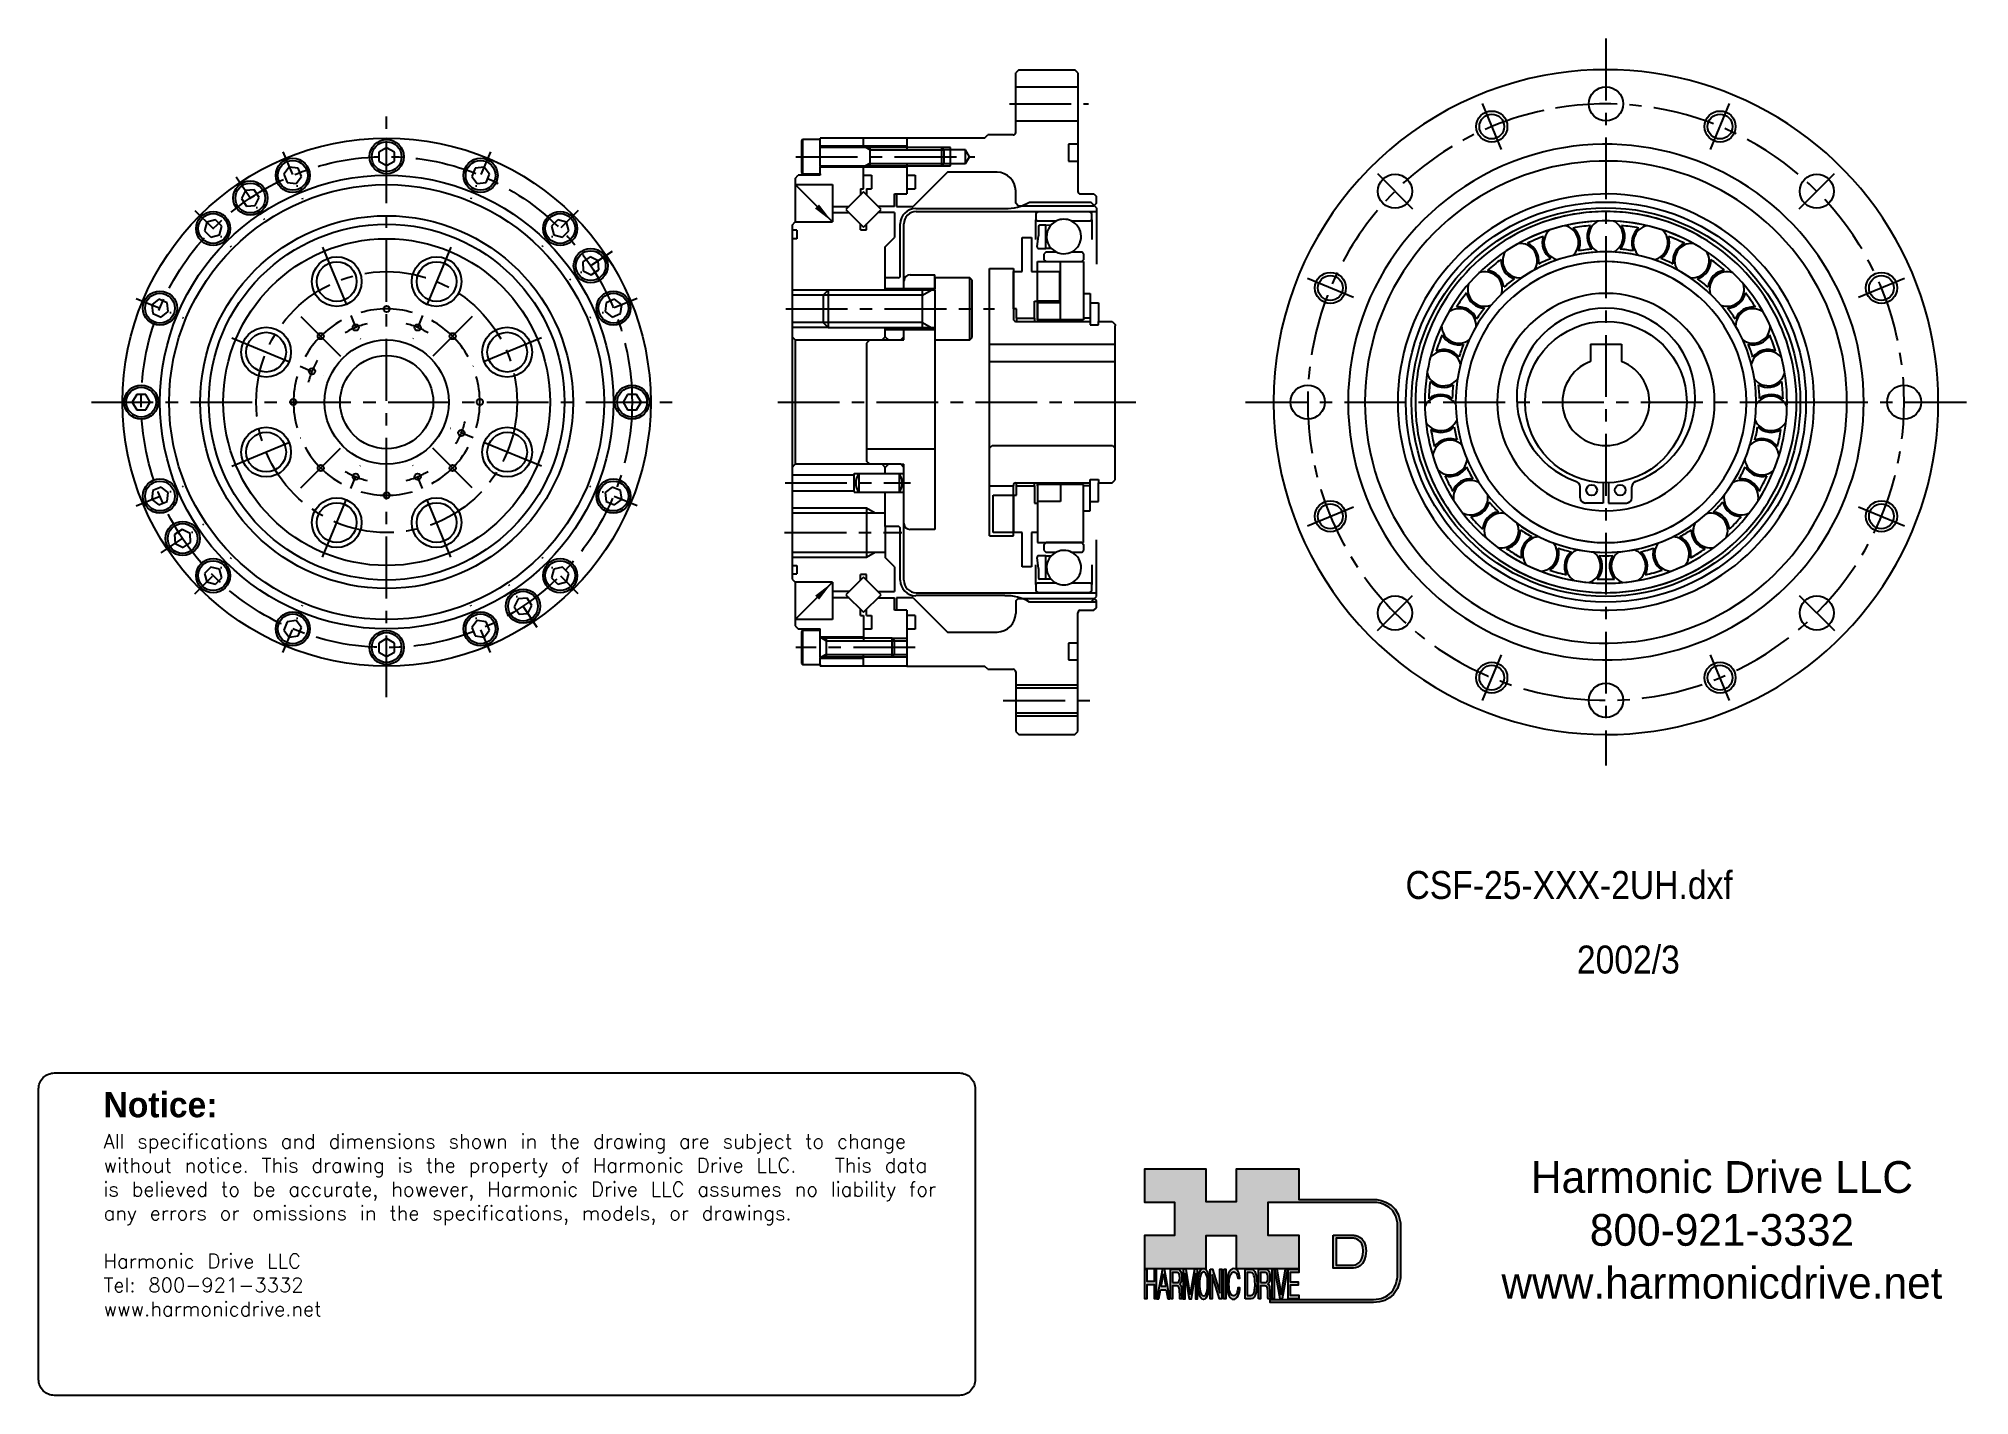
# Model space of a CAD drawing. Extents: x -133 to 177, y -160 to 58.
import ezdxf
from ezdxf.enums import TextEntityAlignment as Align

# ---------------------------------------------------------------- set-up
doc = ezdxf.new("R2010")
doc.units = 0
doc.header["$MEASUREMENT"] = 0
doc.linetypes.add('CENTER', pattern=[15.907762, 9.942352, -1.98847, 1.98847, -1.98847])
doc.linetypes.add('DASHDOT', pattern=[7.953881, 3.976941, -1.98847, 0, -1.98847])
doc.layers.get('0').update_dxf_attribs({"linetype": 'CONTINUOUS'})
for name, color, linetype in [('1', 7, 'CONTINUOUS'), ('2', 7, 'CONTINUOUS'), ('LAYER_1', 5, 'CONTINUOUS')]:
    doc.layers.add(name, color=color, linetype=linetype)

msp = doc.modelspace()

# ---------------------------------------------------------------- texts
at = {"layer": '1', "color": 0, "width": 0.9}
msp.add_text('CSF-25-XXX-2UH.dxf', height=4.5, dxfattribs=at).set_placement((86.74, -79.96))
msp.add_text('2002/3', height=4.5, dxfattribs=at).set_placement((122.61, -89.71), align=Align.MIDDLE_CENTER)

# ---------------------------------------------------------------- blocks, each defined once
blk = doc.blocks.new('AI9-BLK14')
at = {"layer": 'LAYER_1', "color": 7}
for points, knots in [([(-10.9, 10.9), (-10.9, 10.9), (-10.9, -10.9), (-10.9, -10.9), (-10.9, -10.9), (1.8, -10.9), (1.8, -10.9), (3.3, -10.9), (10.9, -10.3), (10.9, 0.7), (10.9, 10.6), (2.8, 10.9), (2.7, 10.9), (2.7, 10.9), (-9.9, 10.9), (-9.9, 10.9), (-9.9, 10.9), (-10.9, 10.9), (-10.9, 10.9)], [0, 0, 0, 0, 1, 1, 1, 2, 2, 2, 3, 3, 3, 4, 4, 4, 5, 5, 5, 6, 6, 6, 6]), ([(2.7, 8.9), (2.9, 8.9), (8.9, 8.6), (8.9, 0.7), (8.9, -8.2), (3.4, -8.9), (1.8, -8.9), (1.8, -8.9), (-7.2, -8.9), (-8.9, -8.9), (-8.9, -7.2), (-8.9, 7.2), (-8.9, 8.9), (-7.2, 8.9), (2.7, 8.9), (2.7, 8.9)], [0, 0, 0, 0, 1, 1, 1, 2, 2, 2, 3, 3, 3, 4, 4, 4, 5, 5, 5, 5])]:
    blk.add_open_spline(points, degree=3, knots=knots, dxfattribs=at)
blk = doc.blocks.new('AI9-BLK13')
at = {"layer": 'LAYER_1'}
h = blk.add_hatch(color=7, dxfattribs=at)
h.dxf.hatch_style = 2
h.paths.add_polyline_path([(-3.8, 10.7), (-2.5, 10.7), (-2.5, 1.9), (2.5, 1.9), (2.5, 10.7), (3.8, 10.7), (3.8, -10.7), (2.5, -10.7), (2.5, -0.7), (-2.5, -0.7), (-2.5, -10.7), (-3.8, -10.7)])
at = {"layer": 'LAYER_1', "color": 7}
blk.add_lwpolyline([(-3.8, 10.7), (-2.5, 10.7), (-2.5, 1.9), (2.5, 1.9), (2.5, 10.7), (3.8, 10.7), (3.8, -10.7), (2.5, -10.7), (2.5, -0.7), (-2.5, -0.7), (-2.5, -10.7), (-3.8, -10.7)], close=True, dxfattribs=at)
blk = doc.blocks.new('AI9-BLK11')
at = {"layer": 'LAYER_1', "color": 7}
for points, knots in [([(-4, -10.7), (-4, -10.7), (-2.6, -10.7), (-2.6, -10.7), (-2.6, -10.7), (-2.6, -1.5), (-2.6, -1.5), (-2.6, -1.5), (0.2, -1.5), (0.2, -1.5), (0.8, -1.5), (1.1, -1.7), (1.4, -1.9), (1.8, -2.4), (2, -3.3), (2.1, -4.7), (2.1, -4.7), (2.2, -8.3), (2.2, -8.3), (2.2, -9.2), (2.2, -9.7), (2.2, -10), (2.3, -10.3), (2.3, -10.6), (2.3, -10.7), (2.3, -10.7), (4, -10.7), (4, -10.7), (4, -10.7), (4, -10.3), (4, -10.3), (3.8, -10.1), (3.6, -9.6), (3.5, -8.9), (3.5, -8.5), (3.5, -7.9), (3.4, -7.1), (3.4, -7.1), (3.4, -4.2), (3.4, -4.2), (3.4, -3), (3.3, -2.1), (3.1, -1.5), (2.9, -1), (2.6, -0.5), (2.2, -0.2), (2.6, 0.3), (3, 1), (3.2, 1.8), (3.5, 2.6), (3.6, 3.7), (3.6, 5), (3.6, 7.4), (3.1, 9.1), (2.2, 10), (1.8, 10.5), (1.2, 10.7), (0.4, 10.7), (0.4, 10.7), (-4, 10.7), (-4, 10.7), (-4, 10.7), (-4, -10.7), (-4, -10.7)], [0, 0, 0, 0, 1, 1, 1, 2, 2, 2, 3, 3, 3, 4, 4, 4, 5, 5, 5, 6, 6, 6, 7, 7, 7, 8, 8, 8, 9, 9, 9, 10, 10, 10, 11, 11, 11, 12, 12, 12, 13, 13, 13, 14, 14, 14, 15, 15, 15, 16, 16, 16, 17, 17, 17, 18, 18, 18, 19, 19, 19, 20, 20, 20, 21, 21, 21, 21]), ([(-2.6, 0.9), (-2.6, 0.9), (-2.6, 8.2), (-2.6, 8.2), (-2.6, 8.2), (0.5, 8.2), (0.5, 8.2), (0.9, 8.2), (1.2, 8), (1.5, 7.7), (2, 7.2), (2.2, 6.2), (2.2, 4.6), (2.2, 3.2), (2.1, 2.3), (1.7, 1.7), (1.4, 1.2), (0.9, 0.9), (0.3, 0.9), (0.3, 0.9), (-2.6, 0.9), (-2.6, 0.9)], [0, 0, 0, 0, 1, 1, 1, 2, 2, 2, 3, 3, 3, 4, 4, 4, 5, 5, 5, 6, 6, 6, 7, 7, 7, 7])]:
    blk.add_open_spline(points, degree=3, knots=knots, dxfattribs=at)
blk = doc.blocks.new('AI9-BLK10')
at = {"layer": 'LAYER_1', "color": 7}
blk.add_open_spline([(-4.7, 10.7), (-4.7, 10.7), (-2.8, 10.7), (-2.8, 10.7), (-2.8, 10.7), (0, -7.4), (0, -7.4), (0, -7.4), (2.8, 10.7), (2.8, 10.7), (2.8, 10.7), (4.7, 10.7), (4.7, 10.7), (4.7, 10.7), (4.7, -10.7), (4.7, -10.7), (4.7, -10.7), (3.4, -10.7), (3.4, -10.7), (3.4, -10.7), (3.4, 1.9), (3.4, 1.9), (3.4, 2.4), (3.4, 3.1), (3.4, 4.1), (3.5, 5.1), (3.5, 6.2), (3.5, 7.4), (3.5, 7.4), (0.7, -10.7), (0.7, -10.7), (0.7, -10.7), (-0.7, -10.7), (-0.7, -10.7), (-0.7, -10.7), (-3.5, 7.4), (-3.5, 7.4), (-3.5, 7.4), (-3.5, 6.7), (-3.5, 6.7), (-3.5, 6.2), (-3.5, 5.4), (-3.4, 4.3), (-3.4, 3.2), (-3.4, 2.4), (-3.4, 1.9), (-3.4, 1.9), (-3.4, -10.7), (-3.4, -10.7), (-3.4, -10.7), (-4.7, -10.7), (-4.7, -10.7), (-4.7, -10.7), (-4.7, 10.7), (-4.7, 10.7)], degree=3, knots=[0, 0, 0, 0, 1, 1, 1, 2, 2, 2, 3, 3, 3, 4, 4, 4, 5, 5, 5, 6, 6, 6, 7, 7, 7, 8, 8, 8, 9, 9, 9, 10, 10, 10, 11, 11, 11, 12, 12, 12, 13, 13, 13, 14, 14, 14, 15, 15, 15, 16, 16, 16, 17, 17, 17, 18, 18, 18, 18], dxfattribs=at)
blk = doc.blocks.new('AI9-BLK9')
at = {"layer": 'LAYER_1', "color": 7}
for points in [[(0, 11.4), (-1.3, 11.4), (-2.3, 10), (-2.9, 7.4), (-3.5, 5.3), (-3.7, 2.8), (-3.7, -0.1), (-3.7, -3.3), (-3.4, -6), (-2.8, -8.1), (-2.1, -10.3), (-1.2, -11.4), (-0.1, -11.4), (1.2, -11.4), (2.2, -10.1), (2.8, -7.6), (3.4, -5.5), (3.7, -2.8), (3.7, 0.4), (3.7, 3.4), (3.4, 5.8), (2.9, 7.7), (2.3, 10.1), (1.3, 11.4), (0, 11.4)], [(0.1, -8.8), (-0.9, -8.8), (-1.6, -7.9), (-2, -6.3), (-2.5, -4.7), (-2.7, -2.7), (-2.7, -0.3), (-2.7, 2.7), (-2.4, 4.9), (-1.9, 6.5), (-1.4, 8), (-0.8, 8.8), (0, 8.8), (0.8, 8.8), (1.5, 8), (2, 6.4), (2.5, 4.9), (2.7, 2.9), (2.7, 0.3), (2.7, -2), (2.5, -4.2), (2.1, -6), (1.7, -7.8), (1, -8.8), (0.1, -8.8)]]:
    blk.add_open_spline(points, degree=3, knots=[0, 0, 0, 0, 1, 1, 1, 2, 2, 2, 3, 3, 3, 4, 4, 4, 5, 5, 5, 6, 6, 6, 7, 7, 7, 8, 8, 8, 8], dxfattribs=at)
blk = doc.blocks.new('AI9-BLK8')
at = {"layer": 'LAYER_1'}
h = blk.add_hatch(color=7, dxfattribs=at)
h.dxf.hatch_style = 2
h.paths.add_polyline_path([(-3.8, 10.7), (-2.3, 10.7), (2.6, -6.5), (2.6, 10.7), (3.8, 10.7), (3.8, -10.7), (2.3, -10.7), (-2.6, 6.5), (-2.6, -10.7), (-3.8, -10.7)])
at = {"layer": 'LAYER_1', "color": 7}
blk.add_lwpolyline([(-3.8, 10.7), (-2.3, 10.7), (2.6, -6.5), (2.6, 10.7), (3.8, 10.7), (3.8, -10.7), (2.3, -10.7), (-2.6, 6.5), (-2.6, -10.7), (-3.8, -10.7)], close=True, dxfattribs=at)
blk = doc.blocks.new('AI9-BLK7')
at = {"layer": 'LAYER_1'}
h = blk.add_hatch(color=7, dxfattribs=at)
h.dxf.hatch_style = 2
h.paths.add_polyline_path([(-0.7, 10.7), (0.7, 10.7), (0.7, -10.7), (-0.7, -10.7)])
at = {"layer": 'LAYER_1', "color": 7}
blk.add_lwpolyline([(-0.7, 10.7), (0.7, 10.7), (0.7, -10.7), (-0.7, -10.7)], close=True, dxfattribs=at)
blk = doc.blocks.new('AI9-BLK6')
at = {"layer": 'LAYER_1', "color": 7}
blk.add_open_spline([(3.1, 9.2), (3.7, 7.7), (4.1, 6.1), (4.2, 4.3), (4.2, 4.3), (2.9, 4.3), (2.9, 4.3), (2.7, 5.7), (2.4, 6.8), (2, 7.6), (1.6, 8.4), (1, 8.8), (0.2, 8.8), (-0.7, 8.8), (-1.5, 8), (-2.1, 6.5), (-2.7, 5), (-3, 2.8), (-3, -0.3), (-3, -2.8), (-2.7, -4.8), (-2.2, -6.4), (-1.6, -8), (-0.9, -8.8), (0.2, -8.8), (1.1, -8.8), (1.9, -7.9), (2.4, -6.3), (2.6, -5.4), (2.8, -4.3), (3, -2.8), (3, -2.8), (4.3, -2.8), (4.3, -2.8), (4.2, -5.1), (3.8, -7), (3.2, -8.5), (2.4, -10.4), (1.3, -11.3), (0.1, -11.3), (-1.1, -11.3), (-2, -10.6), (-2.8, -9), (-3.8, -7), (-4.3, -4), (-4.3, 0.2), (-4.3, 3.4), (-3.9, 6), (-3.2, 8), (-2.3, 10.2), (-1.2, 11.3), (0.2, 11.3), (1.4, 11.3), (2.4, 10.6), (3.1, 9.2)], degree=3, knots=[0, 0, 0, 0, 1, 1, 1, 2, 2, 2, 3, 3, 3, 4, 4, 4, 5, 5, 5, 6, 6, 6, 7, 7, 7, 8, 8, 8, 9, 9, 9, 10, 10, 10, 11, 11, 11, 12, 12, 12, 13, 13, 13, 14, 14, 14, 15, 15, 15, 16, 16, 16, 17, 17, 17, 18, 18, 18, 18], dxfattribs=at)
blk = doc.blocks.new('AI9-BLK5')
at = {"layer": 'LAYER_1', "color": 7}
for points, knots in [([(-3.9, -10.7), (-3.9, -10.7), (-0.1, -10.7), (-0.1, -10.7), (1.5, -10.7), (2.7, -9.1), (3.4, -5.9), (3.8, -4), (3.9, -2), (3.9, 0.3), (3.9, 3.3), (3.6, 5.7), (3, 7.6), (2.3, 9.7), (1.2, 10.7), (-0.1, 10.7), (-0.1, 10.7), (-3.9, 10.7), (-3.9, 10.7), (-3.9, 10.7), (-3.9, -10.7), (-3.9, -10.7)], [0, 0, 0, 0, 1, 1, 1, 2, 2, 2, 3, 3, 3, 4, 4, 4, 5, 5, 5, 6, 6, 6, 7, 7, 7, 7]), ([(-2.6, -8.3), (-2.6, -8.3), (-2.6, 8.2), (-2.6, 8.2), (-2.6, 8.2), (-0.3, 8.2), (-0.3, 8.2), (0.7, 8.2), (1.4, 7.4), (1.9, 6), (2.4, 4.5), (2.6, 2.4), (2.6, -0.2), (2.6, -0.9), (2.6, -1.6), (2.5, -2.5), (2.4, -3.8), (2.2, -4.9), (2, -5.8), (1.7, -6.9), (1.3, -7.6), (0.8, -8), (0.5, -8.2), (0.1, -8.3), (-0.3, -8.3), (-0.3, -8.3), (-2.6, -8.3), (-2.6, -8.3)], [0, 0, 0, 0, 1, 1, 1, 2, 2, 2, 3, 3, 3, 4, 4, 4, 5, 5, 5, 6, 6, 6, 7, 7, 7, 8, 8, 8, 9, 9, 9, 9])]:
    blk.add_open_spline(points, degree=3, knots=knots, dxfattribs=at)
blk = doc.blocks.new('AI9-BLK4')
at = {"layer": 'LAYER_1', "color": 7}
for points, knots in [([(-4, -10.7), (-4, -10.7), (-2.6, -10.7), (-2.6, -10.7), (-2.6, -10.7), (-2.6, -1.5), (-2.6, -1.5), (-2.6, -1.5), (0.2, -1.5), (0.2, -1.5), (0.8, -1.5), (1.1, -1.7), (1.4, -1.9), (1.8, -2.4), (2, -3.3), (2.1, -4.7), (2.1, -4.7), (2.2, -8.3), (2.2, -8.3), (2.2, -9.2), (2.2, -9.7), (2.2, -10), (2.3, -10.3), (2.3, -10.6), (2.3, -10.7), (2.3, -10.7), (4, -10.7), (4, -10.7), (4, -10.7), (4, -10.3), (4, -10.3), (3.8, -10.1), (3.6, -9.6), (3.5, -8.9), (3.5, -8.5), (3.5, -7.9), (3.4, -7.1), (3.4, -7.1), (3.4, -4.2), (3.4, -4.2), (3.4, -3), (3.3, -2.1), (3.1, -1.5), (2.9, -1), (2.6, -0.5), (2.2, -0.2), (2.6, 0.3), (3, 1), (3.2, 1.8), (3.5, 2.6), (3.6, 3.7), (3.6, 5), (3.6, 7.4), (3.1, 9.1), (2.2, 10), (1.8, 10.5), (1.2, 10.7), (0.4, 10.7), (0.4, 10.7), (-4, 10.7), (-4, 10.7), (-4, 10.7), (-4, -10.7), (-4, -10.7)], [0, 0, 0, 0, 1, 1, 1, 2, 2, 2, 3, 3, 3, 4, 4, 4, 5, 5, 5, 6, 6, 6, 7, 7, 7, 8, 8, 8, 9, 9, 9, 10, 10, 10, 11, 11, 11, 12, 12, 12, 13, 13, 13, 14, 14, 14, 15, 15, 15, 16, 16, 16, 17, 17, 17, 18, 18, 18, 19, 19, 19, 20, 20, 20, 21, 21, 21, 21]), ([(-2.6, 0.9), (-2.6, 0.9), (-2.6, 8.2), (-2.6, 8.2), (-2.6, 8.2), (0.5, 8.2), (0.5, 8.2), (0.9, 8.2), (1.2, 8), (1.5, 7.7), (2, 7.2), (2.2, 6.2), (2.2, 4.6), (2.2, 3.2), (2.1, 2.3), (1.7, 1.7), (1.4, 1.2), (0.9, 0.9), (0.3, 0.9), (0.3, 0.9), (-2.6, 0.9), (-2.6, 0.9)], [0, 0, 0, 0, 1, 1, 1, 2, 2, 2, 3, 3, 3, 4, 4, 4, 5, 5, 5, 6, 6, 6, 7, 7, 7, 7])]:
    blk.add_open_spline(points, degree=3, knots=knots, dxfattribs=at)
blk = doc.blocks.new('AI9-BLK3')
at = {"layer": 'LAYER_1'}
h = blk.add_hatch(color=7, dxfattribs=at)
h.dxf.hatch_style = 2
h.paths.add_polyline_path([(-0.7, 10.7), (0.7, 10.7), (0.7, -10.7), (-0.7, -10.7)])
at = {"layer": 'LAYER_1', "color": 7}
blk.add_lwpolyline([(-0.7, 10.7), (0.7, 10.7), (0.7, -10.7), (-0.7, -10.7)], close=True, dxfattribs=at)
blk = doc.blocks.new('AI9-BLK2')
at = {"layer": 'LAYER_1'}
h = blk.add_hatch(color=7, dxfattribs=at)
h.dxf.hatch_style = 2
h.paths.add_polyline_path([(-2.8, 10.7), (0, -7.6), (2.8, 10.7), (4.2, 10.7), (0.7, -10.7), (-0.7, -10.7), (-4.2, 10.7)])
at = {"layer": 'LAYER_1', "color": 7}
blk.add_lwpolyline([(-2.8, 10.7), (0, -7.6), (2.8, 10.7), (4.2, 10.7), (0.7, -10.7), (-0.7, -10.7), (-4.2, 10.7)], close=True, dxfattribs=at)
blk = doc.blocks.new('AI9-BLK1')
at = {"layer": 'LAYER_1'}
h = blk.add_hatch(color=7, dxfattribs=at)
h.dxf.hatch_style = 2
h.paths.add_polyline_path([(-3.6, 10.7), (3.5, 10.7), (3.5, 8.1), (-2.2, 8.1), (-2.2, 1.6), (3, 1.6), (3, -0.9), (-2.2, -0.9), (-2.2, -8.2), (3.6, -8.2), (3.6, -10.7), (-3.6, -10.7)])
at = {"layer": 'LAYER_1', "color": 7}
blk.add_lwpolyline([(-3.6, 10.7), (3.5, 10.7), (3.5, 8.1), (-2.2, 8.1), (-2.2, 1.6), (3, 1.6), (3, -0.9), (-2.2, -0.9), (-2.2, -8.2), (3.6, -8.2), (3.6, -10.7), (-3.6, -10.7)], close=True, dxfattribs=at)
blk = doc.blocks.new('HD_LLC_logo_OT5')
at = {"linetype": 'Continuous'}
h = blk.add_hatch(color=256, dxfattribs=at)
edge = h.paths.add_edge_path()
edge.add_spline(control_points=[(193.3, 186.2), (193.3, 186.2), (193.3, 219.7), (193.3, 219.7), (193.3, 219.7), (193.3, 219.7), (193.3, 219.7), (191.5, 235.5), (175.1, 235.2), (175, 235.2), (175, 235.2), (125.9, 235.2), (125.9, 235.2), (125.9, 235.2), (125.9, 255.5), (125.9, 255.5), (125.9, 255.5), (84.6, 255.5), (84.6, 255.5), (84.6, 255.5), (84.6, 233.8), (84.6, 233.8), (84.6, 233.8), (64.4, 233.8), (64.4, 233.8), (64.4, 233.8), (64.4, 255.5), (64.4, 255.5), (64.4, 255.5), (23.9, 255.5), (23.9, 255.5), (23.9, 255.5), (23.9, 233.2), (23.9, 233.2), (23.9, 233.2), (43.7, 233.2), (43.7, 233.2), (43.7, 233.2), (43.7, 211.5), (43.7, 211.5), (43.7, 211.5), (23.9, 211.5), (23.9, 211.5), (23.9, 211.5), (23.9, 189.2), (23.9, 189.2), (23.9, 189.2), (64.4, 189.2), (64.4, 189.2), (64.4, 189.2), (64.4, 211.1), (64.4, 211.1), (64.4, 211.1), (84.6, 211.1), (84.6, 211.1), (84.6, 211.1), (84.6, 189.2), (84.6, 189.2), (84.6, 189.2), (125.9, 189.2), (125.9, 189.2), (125.9, 189.2), (125.9, 211.5), (125.9, 211.5), (125.9, 211.5), (105.3, 211.5), (105.3, 211.5), (105.3, 211.5), (105.3, 233.2), (105.3, 233.2), (105.3, 233.2), (175, 233.2), (175, 233.2), (175.6, 233.3), (189.7, 233.4), (191.3, 219.6), (191.3, 219.4), (191.3, 186.1), (191.3, 186.1), (191.3, 186.1), (191.3, 186.1), (191.3, 186.1), (191.3, 186.1), (191.3, 186), (191.3, 185.7), (191.3, 184.2), (191, 178), (187, 173.6), (184.3, 170.6), (180.3, 169), (175.3, 168.9), (175.3, 168.9), (107, 168.9), (107, 168.9), (107, 168.9), (107, 166.9), (107, 166.9), (107, 166.9), (175.3, 166.9), (175.3, 166.9), (180.9, 167), (185.4, 168.8), (188.5, 172.2), (193, 177.1), (193.3, 183.7), (193.3, 185.7), (193.3, 185.9), (193.3, 186.1), (193.3, 186.2)], knot_values=[0, 0, 0, 0, 1, 1, 1, 2, 2, 2, 3, 3, 3, 4, 4, 4, 5, 5, 5, 6, 6, 6, 7, 7, 7, 8, 8, 8, 9, 9, 9, 10, 10, 10, 11, 11, 11, 12, 12, 12, 13, 13, 13, 14, 14, 14, 15, 15, 15, 16, 16, 16, 17, 17, 17, 18, 18, 18, 19, 19, 19, 20, 20, 20, 21, 21, 21, 22, 22, 22, 23, 23, 23, 24, 24, 24, 25, 25, 25, 26, 26, 26, 27, 27, 27, 28, 28, 28, 29, 29, 29, 30, 30, 30, 31, 31, 31, 32, 32, 32, 33, 33, 33, 34, 34, 34, 35, 35, 35, 36, 36, 36, 36], degree=3, periodic=0)
h = blk.add_hatch(color=256, dxfattribs=at)
edge = h.paths.add_edge_path()
edge.add_spline(control_points=[(148.7, 211.4), (148.7, 211.4), (148.7, 189.6), (148.7, 189.6), (148.7, 189.6), (161.3, 189.6), (161.3, 189.6), (162.8, 189.6), (170.5, 190.2), (170.5, 201.2), (170.5, 211.1), (162.3, 211.4), (162.3, 211.4), (162.3, 211.4), (149.7, 211.4), (149.7, 211.4), (149.7, 211.4), (148.7, 211.4), (148.7, 211.4)], knot_values=[0, 0, 0, 0, 1, 1, 1, 2, 2, 2, 3, 3, 3, 4, 4, 4, 5, 5, 5, 6, 6, 6, 6], degree=3, periodic=0)
edge = h.paths.add_edge_path(flags=16)
edge.add_spline(control_points=[(162.2, 209.4), (162.5, 209.4), (168.5, 209.1), (168.5, 201.2), (168.5, 192.3), (163, 191.6), (161.3, 191.6), (161.3, 191.6), (152.3, 191.6), (150.7, 191.6), (150.7, 193.3), (150.7, 207.7), (150.7, 209.4), (152.4, 209.4), (162.2, 209.4), (162.2, 209.4)], knot_values=[0, 0, 0, 0, 1, 1, 1, 2, 2, 2, 3, 3, 3, 4, 4, 4, 5, 5, 5, 5], degree=3, periodic=0)
h = blk.add_hatch(color=256, dxfattribs=at)
h.paths.add_polyline_path([(35.5, 189.1), (31.8, 169.3), (33.2, 169.3), (34.3, 175.3), (38, 175.3), (39.1, 169.3), (40.4, 169.3), (37, 189.1)])
h.paths.add_polyline_path([(37.7, 177.4), (34.7, 177.4), (36.2, 186.2)], flags=16)
h = blk.add_hatch(color=256, dxfattribs=at)
edge = h.paths.add_edge_path(flags=16)
edge.add_spline(control_points=[(42.1, 180), (42.1, 180), (42.1, 186.7), (42.1, 186.7), (42.1, 186.7), (45.2, 186.7), (45.2, 186.7), (45.7, 186.7), (46, 186.6), (46.3, 186.3), (46.8, 185.8), (47, 184.9), (47, 183.5), (47, 182.2), (46.8, 181.3), (46.5, 180.8), (46.1, 180.3), (45.7, 180), (45.1, 180), (45.1, 180), (42.1, 180), (42.1, 180)], knot_values=[0, 0, 0, 0, 1, 1, 1, 2, 2, 2, 3, 3, 3, 4, 4, 4, 5, 5, 5, 6, 6, 6, 7, 7, 7, 7], degree=3, periodic=0)
edge = h.paths.add_edge_path()
edge.add_spline(control_points=[(40.8, 169.3), (40.8, 169.3), (42.1, 169.3), (42.1, 169.3), (42.1, 169.3), (42.1, 177.8), (42.1, 177.8), (42.1, 177.8), (45, 177.8), (45, 177.8), (45.5, 177.8), (45.9, 177.7), (46.2, 177.5), (46.6, 177), (46.8, 176.1), (46.8, 174.9), (46.8, 174.9), (46.9, 171.6), (46.9, 171.6), (46.9, 170.8), (47, 170.3), (47, 170), (47, 169.7), (47.1, 169.5), (47.1, 169.3), (47.1, 169.3), (48.7, 169.3), (48.7, 169.3), (48.7, 169.3), (48.7, 169.8), (48.7, 169.8), (48.5, 170), (48.4, 170.4), (48.3, 171), (48.3, 171.4), (48.2, 171.9), (48.2, 172.7), (48.2, 172.7), (48.2, 175.3), (48.2, 175.3), (48.1, 176.5), (48, 177.3), (47.8, 177.8), (47.6, 178.3), (47.4, 178.7), (47, 179.1), (47.4, 179.5), (47.7, 180.1), (48, 180.9), (48.2, 181.6), (48.3, 182.6), (48.3, 183.8), (48.3, 186), (47.9, 187.6), (47, 188.4), (46.5, 188.9), (45.9, 189.1), (45.2, 189.1), (45.2, 189.1), (40.8, 189.1), (40.8, 189.1), (40.8, 189.1), (40.8, 169.3), (40.8, 169.3)], knot_values=[0, 0, 0, 0, 1, 1, 1, 2, 2, 2, 3, 3, 3, 4, 4, 4, 5, 5, 5, 6, 6, 6, 7, 7, 7, 8, 8, 8, 9, 9, 9, 10, 10, 10, 11, 11, 11, 12, 12, 12, 13, 13, 13, 14, 14, 14, 15, 15, 15, 16, 16, 16, 17, 17, 17, 18, 18, 18, 19, 19, 19, 20, 20, 20, 21, 21, 21, 21], degree=3, periodic=0)
h = blk.add_hatch(color=256, dxfattribs=at)
edge = h.paths.add_edge_path()
edge.add_spline(control_points=[(49.4, 189.1), (49.4, 189.1), (51.2, 189.1), (51.2, 189.1), (51.2, 189.1), (54, 172.4), (54, 172.4), (54, 172.4), (56.8, 189.1), (56.8, 189.1), (56.8, 189.1), (58.7, 189.1), (58.7, 189.1), (58.7, 189.1), (58.7, 169.3), (58.7, 169.3), (58.7, 169.3), (57.5, 169.3), (57.5, 169.3), (57.5, 169.3), (57.5, 181), (57.5, 181), (57.5, 181.4), (57.5, 182.1), (57.5, 183), (57.5, 183.9), (57.5, 184.9), (57.5, 186), (57.5, 186), (54.7, 169.3), (54.7, 169.3), (54.7, 169.3), (53.4, 169.3), (53.4, 169.3), (53.4, 169.3), (50.6, 186), (50.6, 186), (50.6, 186), (50.6, 185.4), (50.6, 185.4), (50.6, 184.9), (50.6, 184.2), (50.6, 183.2), (50.6, 182.2), (50.6, 181.5), (50.6, 181), (50.6, 181), (50.6, 169.3), (50.6, 169.3), (50.6, 169.3), (49.4, 169.3), (49.4, 169.3), (49.4, 169.3), (49.4, 189.1), (49.4, 189.1)], knot_values=[0, 0, 0, 0, 1, 1, 1, 2, 2, 2, 3, 3, 3, 4, 4, 4, 5, 5, 5, 6, 6, 6, 7, 7, 7, 8, 8, 8, 9, 9, 9, 10, 10, 10, 11, 11, 11, 12, 12, 12, 13, 13, 13, 14, 14, 14, 15, 15, 15, 16, 16, 16, 17, 17, 17, 18, 18, 18, 18], degree=3, periodic=0)
h = blk.add_hatch(color=256, dxfattribs=at)
edge = h.paths.add_edge_path(flags=16)
edge.add_spline(control_points=[(62.9, 171.3), (61.9, 171.3), (61.2, 172.1), (60.7, 173.5), (60.3, 175), (60.1, 176.8), (60.1, 179), (60.1, 181.6), (60.4, 183.7), (60.9, 185), (61.4, 186.4), (62, 187.1), (62.8, 187.1), (63.6, 187.1), (64.3, 186.4), (64.8, 185), (65.2, 183.6), (65.5, 181.8), (65.5, 179.5), (65.5, 177.4), (65.3, 175.5), (64.9, 173.8), (64.4, 172.2), (63.8, 171.3), (62.9, 171.3)], knot_values=[0, 0, 0, 0, 1, 1, 1, 2, 2, 2, 3, 3, 3, 4, 4, 4, 5, 5, 5, 6, 6, 6, 7, 7, 7, 8, 8, 8, 8], degree=3, periodic=0)
edge = h.paths.add_edge_path()
edge.add_spline(control_points=[(62.8, 189.4), (61.5, 189.4), (60.5, 188.2), (59.8, 185.9), (59.3, 184), (59.1, 181.8), (59.1, 179.1), (59.1, 176.2), (59.4, 173.8), (60, 171.9), (60.6, 170), (61.6, 169), (62.7, 169), (64, 169), (65, 170.1), (65.6, 172.4), (66.2, 174.3), (66.5, 176.7), (66.5, 179.6), (66.5, 182.2), (66.2, 184.4), (65.7, 186.1), (65.1, 188.3), (64.1, 189.4), (62.8, 189.4)], knot_values=[0, 0, 0, 0, 1, 1, 1, 2, 2, 2, 3, 3, 3, 4, 4, 4, 5, 5, 5, 6, 6, 6, 7, 7, 7, 8, 8, 8, 8], degree=3, periodic=0)
h = blk.add_hatch(color=256, dxfattribs=at)
edge = h.paths.add_edge_path()
edge.add_spline(control_points=[(85.6, 187.5), (86.3, 186.2), (86.7, 184.7), (86.7, 183.1), (86.7, 183.1), (85.4, 183.1), (85.4, 183.1), (85.3, 184.3), (85, 185.3), (84.6, 186), (84.1, 186.7), (83.5, 187.1), (82.8, 187.1), (81.8, 187.1), (81.1, 186.4), (80.5, 185.1), (79.9, 183.8), (79.6, 181.7), (79.6, 178.9), (79.6, 176.7), (79.9, 174.9), (80.4, 173.4), (80.9, 172), (81.7, 171.3), (82.7, 171.3), (83.7, 171.3), (84.4, 172.1), (84.9, 173.6), (85.2, 174.3), (85.4, 175.4), (85.5, 176.7), (85.5, 176.7), (86.8, 176.7), (86.8, 176.7), (86.7, 174.6), (86.4, 172.9), (85.7, 171.5), (84.9, 169.9), (83.9, 169), (82.6, 169), (81.5, 169), (80.5, 169.7), (79.8, 171.1), (78.8, 172.9), (78.3, 175.6), (78.3, 179.4), (78.3, 182.3), (78.7, 184.6), (79.4, 186.4), (80.2, 188.4), (81.3, 189.4), (82.8, 189.4), (84, 189.4), (84.9, 188.8), (85.6, 187.5)], knot_values=[0, 0, 0, 0, 1, 1, 1, 2, 2, 2, 3, 3, 3, 4, 4, 4, 5, 5, 5, 6, 6, 6, 7, 7, 7, 8, 8, 8, 9, 9, 9, 10, 10, 10, 11, 11, 11, 12, 12, 12, 13, 13, 13, 14, 14, 14, 15, 15, 15, 16, 16, 16, 17, 17, 17, 18, 18, 18, 18], degree=3, periodic=0)
h = blk.add_hatch(color=256, dxfattribs=at)
edge = h.paths.add_edge_path(flags=16)
edge.add_spline(control_points=[(91.7, 171.6), (91.7, 171.6), (91.7, 186.7), (91.7, 186.7), (91.7, 186.7), (94, 186.7), (94, 186.7), (95, 186.7), (95.8, 186.1), (96.2, 184.7), (96.7, 183.4), (96.9, 181.5), (96.9, 179), (96.9, 178.4), (96.9, 177.7), (96.8, 177), (96.7, 175.7), (96.6, 174.7), (96.3, 173.9), (96, 172.9), (95.6, 172.2), (95.1, 171.9), (94.8, 171.7), (94.4, 171.6), (94, 171.6), (94, 171.6), (91.7, 171.6), (91.7, 171.6)], knot_values=[0, 0, 0, 0, 1, 1, 1, 2, 2, 2, 3, 3, 3, 4, 4, 4, 5, 5, 5, 6, 6, 6, 7, 7, 7, 8, 8, 8, 9, 9, 9, 9], degree=3, periodic=0)
edge = h.paths.add_edge_path()
edge.add_spline(control_points=[(90.4, 169.3), (90.4, 169.3), (94.2, 169.3), (94.2, 169.3), (95.9, 169.3), (97, 170.8), (97.7, 173.8), (98.1, 175.5), (98.3, 177.4), (98.3, 179.5), (98.3, 182.2), (97.9, 184.5), (97.3, 186.2), (96.6, 188.1), (95.6, 189.1), (94.2, 189.1), (94.2, 189.1), (90.4, 189.1), (90.4, 189.1), (90.4, 189.1), (90.4, 169.3), (90.4, 169.3)], knot_values=[0, 0, 0, 0, 1, 1, 1, 2, 2, 2, 3, 3, 3, 4, 4, 4, 5, 5, 5, 6, 6, 6, 7, 7, 7, 7], degree=3, periodic=0)
h = blk.add_hatch(color=256, dxfattribs=at)
edge = h.paths.add_edge_path(flags=16)
edge.add_spline(control_points=[(100.6, 180), (100.6, 180), (100.6, 186.7), (100.6, 186.7), (100.6, 186.7), (103.7, 186.7), (103.7, 186.7), (104.1, 186.7), (104.5, 186.6), (104.7, 186.3), (105.2, 185.8), (105.5, 184.9), (105.5, 183.5), (105.5, 182.2), (105.3, 181.3), (104.9, 180.8), (104.6, 180.3), (104.1, 180), (103.5, 180), (103.5, 180), (100.6, 180), (100.6, 180)], knot_values=[0, 0, 0, 0, 1, 1, 1, 2, 2, 2, 3, 3, 3, 4, 4, 4, 5, 5, 5, 6, 6, 6, 7, 7, 7, 7], degree=3, periodic=0)
edge = h.paths.add_edge_path()
edge.add_spline(control_points=[(99.2, 169.3), (99.2, 169.3), (100.6, 169.3), (100.6, 169.3), (100.6, 169.3), (100.6, 177.8), (100.6, 177.8), (100.6, 177.8), (103.4, 177.8), (103.4, 177.8), (104, 177.8), (104.4, 177.7), (104.6, 177.5), (105, 177), (105.3, 176.1), (105.3, 174.9), (105.3, 174.9), (105.4, 171.6), (105.4, 171.6), (105.4, 170.8), (105.4, 170.3), (105.4, 170), (105.5, 169.7), (105.5, 169.5), (105.5, 169.3), (105.5, 169.3), (107.2, 169.3), (107.2, 169.3), (107.2, 169.3), (107.2, 169.8), (107.2, 169.8), (107, 170), (106.8, 170.4), (106.8, 171), (106.7, 171.4), (106.7, 171.9), (106.6, 172.7), (106.6, 172.7), (106.6, 175.3), (106.6, 175.3), (106.6, 176.5), (106.5, 177.3), (106.3, 177.8), (106.1, 178.3), (105.8, 178.7), (105.4, 179.1), (105.8, 179.5), (106.2, 180.1), (106.4, 180.9), (106.7, 181.6), (106.8, 182.6), (106.8, 183.8), (106.8, 186), (106.3, 187.6), (105.4, 188.4), (105, 188.9), (104.4, 189.1), (103.7, 189.1), (103.7, 189.1), (99.2, 189.1), (99.2, 189.1), (99.2, 189.1), (99.2, 169.3), (99.2, 169.3)], knot_values=[0, 0, 0, 0, 1, 1, 1, 2, 2, 2, 3, 3, 3, 4, 4, 4, 5, 5, 5, 6, 6, 6, 7, 7, 7, 8, 8, 8, 9, 9, 9, 10, 10, 10, 11, 11, 11, 12, 12, 12, 13, 13, 13, 14, 14, 14, 15, 15, 15, 16, 16, 16, 17, 17, 17, 18, 18, 18, 19, 19, 19, 20, 20, 20, 21, 21, 21, 21], degree=3, periodic=0)
at = {"layer": 'LAYER_1', "color": 7}
for p, q in [((35.5, 189.1), (31.8, 169.3)), ((34.7, 177.4), (36.2, 186.2)), ((37, 189.1), (35.5, 189.1)), ((36.2, 186.2), (37.7, 177.4)), ((40.4, 169.3), (37, 189.1)), ((31.8, 169.3), (33.2, 169.3)), ((33.2, 169.3), (34.3, 175.3)), ((34.3, 175.3), (38, 175.3)), ((37.7, 177.4), (34.7, 177.4)), ((38, 175.3), (39.1, 169.3)), ((39.1, 169.3), (40.4, 169.3))]:
    blk.add_line(p, q, dxfattribs=at)
blk.add_open_spline([(193.3, 186.2), (193.3, 186.2), (193.3, 219.7), (193.3, 219.7), (193.3, 219.7), (193.3, 219.7), (193.3, 219.7), (191.5, 235.5), (175.1, 235.2), (175, 235.2), (175, 235.2), (125.9, 235.2), (125.9, 235.2), (125.9, 235.2), (125.9, 255.5), (125.9, 255.5), (125.9, 255.5), (84.6, 255.5), (84.6, 255.5), (84.6, 255.5), (84.6, 233.8), (84.6, 233.8), (84.6, 233.8), (64.4, 233.8), (64.4, 233.8), (64.4, 233.8), (64.4, 255.5), (64.4, 255.5), (64.4, 255.5), (23.9, 255.5), (23.9, 255.5), (23.9, 255.5), (23.9, 233.2), (23.9, 233.2), (23.9, 233.2), (43.7, 233.2), (43.7, 233.2), (43.7, 233.2), (43.7, 211.5), (43.7, 211.5), (43.7, 211.5), (23.9, 211.5), (23.9, 211.5), (23.9, 211.5), (23.9, 189.2), (23.9, 189.2), (23.9, 189.2), (64.4, 189.2), (64.4, 189.2), (64.4, 189.2), (64.4, 211.1), (64.4, 211.1), (64.4, 211.1), (84.6, 211.1), (84.6, 211.1), (84.6, 211.1), (84.6, 189.2), (84.6, 189.2), (84.6, 189.2), (125.9, 189.2), (125.9, 189.2), (125.9, 189.2), (125.9, 211.5), (125.9, 211.5), (125.9, 211.5), (105.3, 211.5), (105.3, 211.5), (105.3, 211.5), (105.3, 233.2), (105.3, 233.2), (105.3, 233.2), (175, 233.2), (175, 233.2), (175.6, 233.3), (189.7, 233.4), (191.3, 219.6), (191.3, 219.4), (191.3, 186.1), (191.3, 186.1), (191.3, 186.1), (191.3, 186.1), (191.3, 186.1), (191.3, 186.1), (191.3, 186), (191.3, 185.7), (191.3, 184.2), (191, 178), (187, 173.6), (184.3, 170.6), (180.3, 169), (175.3, 168.9), (175.3, 168.9), (107, 168.9), (107, 168.9), (107, 168.9), (107, 166.9), (107, 166.9), (107, 166.9), (175.3, 166.9), (175.3, 166.9), (180.9, 167), (185.4, 168.8), (188.5, 172.2), (193, 177.1), (193.3, 183.7), (193.3, 185.7), (193.3, 185.9), (193.3, 186.1), (193.3, 186.2)], degree=3, knots=[0, 0, 0, 0, 1, 1, 1, 2, 2, 2, 3, 3, 3, 4, 4, 4, 5, 5, 5, 6, 6, 6, 7, 7, 7, 8, 8, 8, 9, 9, 9, 10, 10, 10, 11, 11, 11, 12, 12, 12, 13, 13, 13, 14, 14, 14, 15, 15, 15, 16, 16, 16, 17, 17, 17, 18, 18, 18, 19, 19, 19, 20, 20, 20, 21, 21, 21, 22, 22, 22, 23, 23, 23, 24, 24, 24, 25, 25, 25, 26, 26, 26, 27, 27, 27, 28, 28, 28, 29, 29, 29, 30, 30, 30, 31, 31, 31, 32, 32, 32, 33, 33, 33, 34, 34, 34, 35, 35, 35, 36, 36, 36, 36], dxfattribs=at)
blk.add_blockref('AI9-BLK14', (159.6, 200.5), dxfattribs=at)
for name, p, yscale in [('AI9-BLK13', (27.7, 179.2), 0.9200000000000002), ('AI9-BLK11', (44.8, 179.2), 0.9200000000000002), ('AI9-BLK10', (54, 179.2), 0.9200000000000002), ('AI9-BLK9', (62.8, 179.2), 0.9), ('AI9-BLK8', (71, 179.2), 0.9200000000000002), ('AI9-BLK7', (76.9, 179.2), 0.9200000000000002), ('AI9-BLK6', (82.6, 179.2), 0.9), ('AI9-BLK5', (94.3, 179.2), 0.9200000000000002), ('AI9-BLK4', (103.2, 179.2), 0.9200000000000002), ('AI9-BLK3', (108.9, 179.2), 0.9200000000000002), ('AI9-BLK2', (114.2, 179.2), 0.9200000000000002), ('AI9-BLK1', (122.4, 179.2), 0.9200000000000002)]:
    blk.add_blockref(name, p, dxfattribs=dict(at, yscale=yscale))
blk = doc.blocks.new('HD logo-new')
at = {"color": 3, "xscale": 0.2999999999999971, "yscale": 0.3000000000000007, "zscale": 0.3}
blk.add_blockref('HD_LLC_logo_OT5', (-27.16, -68.37), dxfattribs=at)
blk = doc.blocks.new('HD Logo')
blk.add_blockref('HD logo-new', (0.97, 7.27))
blk = doc.blocks.new('HD LLC')
at = {"insert": (-2.31, 1.25), "char_height": 5.6754, "width": 236.1829, "attachment_point": 5}
blk.add_mtext('Harmonic Drive LLC\\P800-921-3332\\Pwww.harmonicdrive.net', dxfattribs=at)
blk = doc.blocks.new('Harmonic Drive')
blk.add_blockref('HD LLC', (-5.64, 1.03))
blk = doc.blocks.new('NTC')
blk.add_lwpolyline([(4.58, -10.79), (319.39, -10.79, -0.414214), (324.9, -16.3), (324.9, -117.41, -0.414214), (319.39, -122.92), (4.58, -122.92, -0.414214), (-0.93, -117.41), (-0.93, -16.3, -0.414214)], format="xyb", close=True)
at = {"linetype": 'Continuous', "lineweight": 30, "insert": (21.65, -17.45), "char_height": 8.75, "width": 294.5433, "attachment_point": 1}
blk.add_mtext('{\\fTxt|b1|i0|c0|p2;Notice:\\P\\Ftxt.shx;\\H0.5714x;All specifications and dimensions shown in the drawing are subject to change without notice. This drawing is the property of Harmonic Drive LLC.   This data is believed to be accurate, however, Harmonic Drive LLC assumes no liability for any errors or omissions in the specifications, models, or drawings.\\P\\PHarmonic Drive LLC\\PTel: 800-921-3332\\Pwww.harmonicdrive.net}', dxfattribs=at)

# ---------------------------------------------------------------- linework, layer by layer
at = {"color": 7}
for p, q in [((6.5, 42.5), (6.5, 42.5)), ((24, 32), (24, 33.1)), ((24.4, 31.6), (24, 32)), ((26.23, 32.2), (36.08, 32.2)), ((37, 32), (36.6, 31.6)), ((37, 32), (37, 33.1)), ((6, 18), (6, 28.67)), ((3, 18), (3, 25)), ((25.03, 21), (25.03, 26.5)), ((25.03, 26.5), (26.53, 26.5)), ((26.53, 26.5), (26.53, 21)), ((27.53, 13.25), (27.53, 22.61)), ((27.53, 22.61), (34.92, 22.61)), ((31.23, 13.25), (31.23, 22.61)), ((34.92, 22.61), (34.92, 13.25)), ((19.8, 21.5), (23.63, 21.5)), ((23.63, 21.5), (23.63, 13.4)), ((23.63, 15), (23.63, 21)), ((23.63, 21), (25.03, 21)), ((26.53, 21), (31.03, 21)), ((27.53, 16.25), (27.53, 21)), ((31.03, 21), (31.03, 16.25)), ((27.03, 13.5), (27.03, 16.25)), ((27.03, 16.25), (27.53, 16.25)), ((31.03, 16.25), (27.53, 16.25)), ((27.53, 16.25), (27.53, 13.5)), ((31.23, 16), (27.53, 16)), ((34.92, 17.5), (35.97, 17.5)), ((35.97, 17.5), (35.97, 13)), ((35.97, 16), (37.32, 16)), ((37.32, 16), (37.32, 13)), ((23.63, 15), (23.63, 13.5)), ((24.13, 15), (23.63, 15)), ((24.03, 13), (35.97, 13)), ((24.13, 13.5), (24.13, 15)), ((24.13, 13.5), (27.03, 13.5)), ((24.13, 13.5), (24.13, 13)), ((27.03, 13.5), (27.03, 13)), ((27.53, 13.5), (27.53, 13)), ((34.92, 13.25), (27.53, 13.25)), ((35.97, 13.5), (34.92, 13.5)), ((35.97, 13), (35.97, 12.45)), ((35.97, 12.45), (37.32, 12.45)), ((37.32, 12.45), (37.32, 13)), ((37.32, 13), (39.5, 13)), ((39.5, 13), (40, 12.5)), ((40, 12.5), (40, 12.25)), ((3, 11.7), (3, 12)), ((3, 10.5), (3, 11.7)), ((3, 10.5), (3.5, 10)), ((3.5, 10), (3.5, 10)), ((3.5, 10), (5.5, 10)), ((3.5, 10), (3.5, 10)), ((5.5, 10), (6, 10.5)), ((6, 11.7), (6, 12)), ((6, 10), (6, 11.7)), ((40, 0), (40, 12.25)), ((19.8, 9.3), (40, 9.3)), ((19.8, 6.54), (40, 6.54)), ((40, -7.4), (40, 0)), ((20.2, -7), (39.6, -7)), ((40, -12.25), (40, -7.4)), ((3.5, -10), (3, -10.5)), ((3, -11.5), (3, -10.5)), ((3.5, -10), (3.5, -10)), ((3.5, -10), (3.5, -10)), ((5.5, -10), (3.5, -10)), ((6, -10.5), (5.5, -10)), ((6, -28.67), (6, -10)), ((40, -12.5), (40, -12.25)), ((40, -12.5), (40, -12.25)), ((3, -20), (3, -14.5)), ((19.83, -13.5), (23.63, -13.5)), ((20.35, -21), (20.35, -15)), ((20.35, -15), (23.63, -15)), ((23.63, -21.5), (23.63, -13.4)), ((23.63, -15), (23.63, -13.5)), ((23.63, -15), (23.63, -21)), ((23.63, -15), (24.13, -15)), ((24.03, -13), (35.97, -13)), ((24.13, -13.5), (24.13, -13)), ((24.13, -13.5), (27.03, -13.5)), ((24.13, -15), (24.13, -13.5)), ((27.03, -13.5), (27.03, -13)), ((27.03, -13.5), (27.03, -16.25)), ((27.53, -13.5), (27.53, -13)), ((27.53, -13.25), (27.53, -22.61)), ((34.92, -13.25), (27.53, -13.25)), ((27.53, -13.5), (27.53, -21)), ((31.23, -13.25), (31.23, -16)), ((34.92, -22.61), (34.92, -13.25)), ((35.97, -13.5), (34.92, -13.5)), ((35.97, -13), (35.97, -12.45)), ((35.97, -12.45), (37.32, -12.45)), ((35.97, -17.5), (35.97, -13)), ((37.32, -12.45), (37.32, -13)), ((37.32, -13), (39.5, -13)), ((37.32, -16), (37.32, -13)), ((39.5, -13), (40, -12.5)), ((114.84, -15.38), (114.84, -13.62)), ((118.57, -12.95), (118.57, -16.25)), ((119.43, -12.95), (119.43, -16.25)), ((123.16, -15.38), (123.16, -13.62)), ((27.03, -16.25), (27.53, -16.25)), ((31.23, -16), (27.53, -16)), ((34.92, -17.5), (35.97, -17.5)), ((35.97, -16), (37.32, -16)), ((118.57, -16.25), (115.71, -16.25)), ((119.43, -16.25), (122.29, -16.25)), ((5.01, -20), (3, -20)), ((19.8, -21.5), (23.63, -21.5)), ((25.03, -21), (20.35, -21)), ((25.03, -26.5), (25.03, -21)), ((26.53, -21), (26.53, -26.5)), ((27.53, -21), (26.53, -21)), ((27.53, -22.61), (34.92, -22.61)), ((26.53, -26.5), (25.03, -26.5)), ((24, -32), (24.4, -31.6)), ((24, -32), (24, -34)), ((36.08, -32.2), (26.23, -32.2)), ((37, -32.2), (36.08, -32.2)), ((36.6, -31.6), (37, -32)), ((37, -33.1), (37, -32)), ((37, -32), (37, -32)), ((6.5, -42.5), (6.5, -42.5))]:
    msp.add_line(p, q, dxfattribs=at)
for centre in [(116.7, -14.17), (121.3, -14.17)]:
    msp.add_circle(centre, 0.867, dxfattribs=at)
for centre, radius, start, end in [((8, 28.67), 2, 90, 180), ((24.03, 13.4), 0.4, 180, 270), ((119, 0.76), 14.36, 90, 250.7304), ((119, 0.76), 14.36, 289.2696, 90), ((24.03, -13.4), 0.4, 90, 180), ((113.97, -13.62), 0.867, 0, 70.7304), ((115.71, -15.38), 0.867, 180, 270), ((122.29, -15.38), 0.867, 270, 0), ((124.03, -13.62), 0.867, 109.2696, 180), ((8, -28.67), 2, 180, 270)]:
    msp.add_arc(centre, radius, start, end, dxfattribs=at)
at = {"layer": '1', "color": 3, "linetype": 'CENTER'}
for p, q in [((119, 58.5), (119, -58.5)), ((-77.25, -47.5), (-77.25, 47.5)), ((23, 48), (35.74, 48)), ((99.1, 48.04), (102.16, 40.65)), ((135.84, 40.65), (138.9, 48.04)), ((-11.4, 39.5), (17.44, 39.5)), ((82.23, 36.77), (87.89, 31.11)), ((150.11, 31.11), (155.77, 36.77)), ((-87.58, 24.94), (-81.48, 10.21)), ((-66.92, 24.94), (-73.02, 10.21)), ((78.35, 16.84), (70.96, 19.9)), ((167.04, 19.9), (159.65, 16.84)), ((-91.04, 13.79), (-84.67, 7.42)), ((-63.46, 13.79), (-69.82, 7.42)), ((-13.01, 15), (20.61, 15)), ((-102.19, 10.33), (-87.46, 4.23)), ((-52.3, 10.33), (-63.39, 5.74)), ((-124.75, 0), (-29.75, 0)), ((61, 0), (150.28, 0)), ((150.28, 0), (151.2, 0)), ((151.2, 0), (177.5, 0)), ((-102.19, -10.33), (-91.11, -5.74)), ((-52.3, -10.33), (-67.04, -4.23)), ((-91.04, -13.79), (-84.67, -7.42)), ((-63.46, -13.79), (-69.82, -7.42)), ((-87.58, -24.94), (-81.48, -10.21)), ((-66.92, -24.94), (-73.02, -10.21)), ((-13.12, -13), (7.04, -13)), ((70.96, -19.9), (78.35, -16.84)), ((159.65, -16.84), (167.04, -19.9)), ((-13.2, -21), (5.65, -21)), ((82.23, -36.77), (87.89, -31.11)), ((150.11, -31.11), (155.77, -36.77)), ((7.81, -39.5), (-11.4, -39.5)), ((102.16, -40.65), (99.1, -48.04)), ((138.9, -48.04), (135.84, -40.65)), ((22, -48), (36, -48))]:
    msp.add_line(p, q, dxfattribs=at)
at = {"layer": '1', "color": 7}
for p, q in [((24.5, 53.5), (24, 53)), ((24, 43.4), (24, 53)), ((24.5, 53.5), (33.5, 53.5)), ((34, 53), (33.5, 53.5)), ((34, 53), (34, 33.9)), ((24, 50.75), (34, 50.75)), ((24, 45.25), (34, 45.25)), ((-77.25, 40.94), (-78.5, 40.22)), ((-76, 40.22), (-77.25, 40.94)), ((-10.3, 42.25), (-10.5, 42.05)), ((-10.5, 42.05), (-10.5, 36.95)), ((-7.5, 42.25), (-10.3, 42.25)), ((-10.3, 42.25), (-10.3, 36.75)), ((6.5, 42.5), (-7.5, 42.5)), ((-7.5, 42.25), (-7.5, 42.5)), ((-7.5, 41.1), (-7.5, 42.25)), ((6.5, 41.2), (-7.5, 41.2)), ((-7.5, 41), (-7.5, 41.1)), ((-7.5, 39.5), (-7.5, 41)), ((0.5, 41), (-7.4, 41)), ((-0.5, 41), (-0.5, 42.5)), ((12.1, 41), (0.5, 41)), ((0.5, 41), (0.5, 38)), ((19, 42.5), (6.5, 42.5)), ((6.5, 42.5), (6.5, 42.5)), ((6.5, 42.5), (6.5, 40.6)), ((12.5, 40.6), (12.1, 41)), ((12.1, 38), (12.1, 41)), ((15.9, 40.6), (12.5, 40.6)), ((12.5, 38.4), (12.5, 40.6)), ((13.5, 38), (13.5, 41)), ((16.54, 39.5), (15.9, 40.6)), ((15.9, 38.4), (15.9, 40.6)), ((19, 42.5), (19.5, 43)), ((23.6, 43), (19.5, 43)), ((24, 43), (24, 43)), ((32.5, 41.5), (32.5, 38.8)), ((34, 41.5), (32.5, 41.5)), ((-92.92, 37.83), (-93.79, 36.68)), ((-91.48, 37.64), (-92.92, 37.83)), ((-90.93, 36.3), (-91.48, 37.64)), ((-78.5, 40.22), (-78.5, 38.78)), ((-78.5, 38.78), (-77.25, 38.06)), ((-77.25, 38.06), (-76, 38.78)), ((-76, 38.78), (-76, 40.22)), ((-63.01, 37.64), (-63.56, 36.3)), ((-61.58, 37.83), (-63.01, 37.64)), ((-60.7, 36.68), (-61.58, 37.83)), ((-7.5, 38), (-7.5, 39.5)), ((-7.5, 38), (-7.5, 37.9)), ((-7.5, 36.75), (-7.5, 37.9)), ((6.5, 37.8), (-7.5, 37.8)), ((-7.4, 38), (0.5, 38)), ((-0.5, 34.35), (-0.5, 38)), ((0.5, 38), (12.1, 38)), ((6.5, 38.4), (6.5, 33.5)), ((12.1, 38), (12.5, 38.4)), ((12.5, 38.4), (15.9, 38.4)), ((15.9, 38.4), (16.54, 39.5)), ((32.5, 38.8), (34, 38.8)), ((-93.79, 36.68), (-93.24, 35.35)), ((-93.24, 35.35), (-91.81, 35.16)), ((-91.81, 35.16), (-90.93, 36.3)), ((-63.56, 36.3), (-62.68, 35.16)), ((-62.68, 35.16), (-61.25, 35.35)), ((-61.25, 35.35), (-60.7, 36.68)), ((-11.5, 36), (-11, 36.5)), ((-11.5, 36), (-11.5, 35)), ((-11.5, 35), (-11.5, 29)), ((-11.5, 35), (-5.5, 35)), ((-7.5, 36.5), (-11, 36.5)), ((-10.5, 36.95), (-10.3, 36.75)), ((-10.3, 36.75), (-7.5, 36.75)), ((-7.5, 36.75), (-7.5, 36.5)), ((-5.5, 35), (-5.5, 29)), ((-1, 34.35), (-1, 33.33)), ((-1, 34.35), (-0.5, 34.35)), ((-0.5, 36.55), (0.8, 36.55)), ((0, 34.35), (0.8, 34.35)), ((0, 34.35), (0, 33.33)), ((0.8, 36.55), (0.8, 34.35)), ((0.8, 36.55), (0.8, 34.35)), ((6.5, 36.55), (7.8, 36.55)), ((6.5, 34.35), (7.8, 34.35)), ((13, 37), (7.5, 31.5)), ((7.8, 36.55), (7.8, 34.35)), ((21, 37), (13, 37)), ((-99.99, 34.04), (-100.63, 32.75)), ((-100.63, 32.75), (-99.83, 31.55)), ((-98.55, 34.14), (-99.99, 34.04)), ((-99.83, 31.55), (-98.39, 31.64)), ((-97.75, 32.94), (-98.55, 34.14)), ((-98.39, 31.64), (-97.75, 32.94)), ((-5.5, 31.5), (-2.83, 31.5)), ((-0.5, 33.83), (-3.33, 31)), ((2.33, 31), (-0.5, 33.83)), ((4.5, 31.5), (1.83, 31.5)), ((4.5, 31.5), (4.5, 33.5)), ((4.5, 33.5), (6.5, 33.5)), ((4.81, 33.5), (4.81, 31.5)), ((4.81, 31.5), (7.5, 31.5)), ((7.9, 31.15), (22.25, 31.15)), ((24, 33.1), (24, 34)), ((24.4, 31.6), (36.6, 31.6)), ((34.4, 33.5), (36.6, 33.5)), ((37, 31.28), (36.08, 32.2)), ((36.6, 33.5), (37, 33.1)), ((37, 31.28), (37, 30.67)), ((-106.2, 28.95), (-106.57, 27.56)), ((-104.8, 29.32), (-106.2, 28.95)), ((-103.78, 28.3), (-104.8, 29.32)), ((-104.16, 26.91), (-103.78, 28.3)), ((-49.69, 29.32), (-50.71, 28.3)), ((-50.71, 28.3), (-50.34, 26.91)), ((-48.3, 28.95), (-49.69, 29.32)), ((-47.92, 27.56), (-48.3, 28.95)), ((-12, 28.5), (-11.5, 29)), ((-12, 28.5), (-12, -28.5)), ((-11.5, 29), (-5.5, 29)), ((-5.5, 30.5), (-2.83, 30.5)), ((-3.33, 31), (-0.5, 28.17)), ((-1, 27.75), (-1, 28.67)), ((-0.5, 28.17), (2.33, 31)), ((0, 27.75), (0, 28.67)), ((4.5, 30.5), (1.83, 30.5)), ((4.5, 30.5), (4.5, 26.5)), ((5.41, 20.4), (5.41, 28.67)), ((8, 30.67), (37, 30.67)), ((27.24, 30.38), (27.74, 30.67)), ((27.24, 30.38), (27.24, 29.36)), ((27.24, 29.36), (27.44, 29.16)), ((27.24, 26.19), (27.24, 29.36)), ((27.44, 29.16), (30.57, 29.16)), ((27.66, 28.26), (27.66, 26.77)), ((27.74, 30.67), (31.75, 30.67)), ((27.91, 28.51), (28.87, 28.51)), ((28.87, 28.51), (29.67, 28.49)), ((28.87, 24.73), (28.87, 28.51)), ((31.75, 30.67), (35.76, 30.67)), ((32.93, 29.16), (36.06, 29.16)), ((35.76, 30.67), (36.26, 30.38)), ((36.06, 29.16), (36.26, 29.36)), ((36.26, 29.36), (36.26, 30.38)), ((36.26, 29.36), (36.26, 26.19)), ((37, 30.67), (37, 22.19)), ((-106.57, 27.56), (-105.55, 26.54)), ((-105.55, 26.54), (-104.16, 26.91)), ((-50.34, 26.91), (-48.94, 26.54)), ((-48.94, 26.54), (-47.92, 27.56)), ((-11.25, 27.65), (-12, 27.65)), ((-11.25, 26.3), (-12, 26.3)), ((-11.25, 27.65), (-11.25, 26.3)), ((-1, 27.75), (0, 27.75)), ((3, 25), (4.5, 26.5)), ((27.45, 25.01), (27.66, 26.77)), ((-44.5, 23.39), (-45.7, 22.58)), ((-45.7, 22.58), (-45.6, 21.14)), ((-43.2, 22.75), (-44.5, 23.39)), ((-43.11, 21.31), (-43.2, 22.75)), ((27.69, 24.73), (28.87, 24.73)), ((28.88, 24.19), (28.57, 23.89)), ((28.57, 22.91), (28.57, 23.89)), ((28.88, 22.61), (28.57, 22.91)), ((29.74, 24.73), (28.87, 24.73)), ((28.88, 24.19), (30.44, 24.19)), ((28.88, 22.61), (31.75, 22.61)), ((31.75, 22.61), (34.62, 22.61)), ((33.06, 24.19), (34.62, 24.19)), ((34.92, 23.89), (34.62, 24.19)), ((34.92, 22.91), (34.62, 22.61)), ((34.92, 23.89), (34.92, 22.91)), ((-45.6, 21.14), (-44.31, 20.5)), ((-44.31, 20.5), (-43.11, 21.31)), ((5.01, 20), (3, 20)), ((7, 20.5), (11, 20.5)), ((11, 18.3), (11, 20.5)), ((16.6, 20), (11, 20)), ((11, 20), (11, 18.25)), ((17, 19.6), (16.6, 20)), ((16.6, 10), (16.6, 20)), ((17, 10.4), (17, 19.6)), ((19.8, -21.5), (19.8, 21.5)), ((-113.93, 16.55), (-115.07, 15.67)), ((-115.07, 15.67), (-114.89, 14.24)), ((-112.6, 15.99), (-113.93, 16.55)), ((-112.41, 14.56), (-112.6, 15.99)), ((-41.9, 15.99), (-42.09, 14.56)), ((-40.57, 16.55), (-41.9, 15.99)), ((-39.42, 15.67), (-40.57, 16.55)), ((-39.61, 14.24), (-39.42, 15.67)), ((-7, 17.2), (-12, 17.2)), ((-6.2, 18), (-7, 17.2)), ((-7, 17.2), (-7, 12.8)), ((10, 18), (-6.2, 18)), ((-6.2, 18), (-6.2, 12)), ((3, 18.3), (11, 18.3)), ((10.75, 18), (9, 18)), ((9, 12), (9, 18)), ((11, 18), (11, 18.3)), ((11, 18), (11, 18.25)), ((11, 18), (11, 15)), ((-114.89, 14.24), (-113.55, 13.68)), ((-113.55, 13.68), (-112.41, 14.56)), ((-77.15, 15), (-77.25, 15)), ((-42.09, 14.56), (-40.94, 13.68)), ((-40.94, 13.68), (-39.61, 14.24)), ((-7, 12.8), (-12, 12.8)), ((-7, 12.8), (-6.2, 12)), ((11, 15), (11, 12)), ((-87.75, 10.61), (-87.85, 10.61)), ((-82.12, 12.01), (-82.22, 12.01)), ((-72.17, 12.01), (-72.27, 12.01)), ((-66.54, 10.61), (-66.64, 10.61)), ((-12, 10.5), (-11.5, 10)), ((-11.5, 10), (-11.5, -10)), ((-11.5, 10), (3.5, 10)), ((-6.2, 12), (10, 12)), ((0.5, 10), (0, 9.5)), ((0, 9.5), (0, -9.5)), ((3, 10.5), (2.5, 10)), ((3, 11.7), (6, 11.7)), ((5.5, 10), (6, 10)), ((6, 11.7), (11, 11.7)), ((9, 12), (10.75, 12)), ((11, 12), (11, 11.75)), ((11, 12), (11, 11.7)), ((11, 11.75), (11, 10)), ((11, 10), (16.6, 10)), ((11, 10), (11, -10)), ((16.6, 10), (17, 10.4)), ((116.5, 9.3), (116.5, 6.54)), ((116.5, 9.3), (121.5, 9.3)), ((121.5, 9.3), (121.5, 6.54)), ((-89.16, 4.97), (-89.26, 4.97)), ((-117.47, 1.25), (-118.19, 0)), ((-118.19, 0), (-117.47, -1.25)), ((-116.03, 1.25), (-117.47, 1.25)), ((-115.3, 0), (-116.03, 1.25)), ((-116.03, -1.25), (-115.3, 0)), ((-92.15, 0), (-92.25, 0)), ((-62.15, 0), (-62.25, 0)), ((-38.47, 1.25), (-39.19, 0)), ((-39.19, 0), (-38.47, -1.25)), ((-37.03, 1.25), (-38.47, 1.25)), ((-36.3, 0), (-37.03, 1.25)), ((-37.03, -1.25), (-36.3, 0)), ((-117.47, -1.25), (-116.03, -1.25)), ((-38.47, -1.25), (-37.03, -1.25)), ((-65.14, -4.97), (-65.24, -4.97)), ((0, -7.5), (11, -7.5)), ((19.8, -7.4), (20.2, -7)), ((39.6, -7), (40, -7.4)), ((-87.75, -10.61), (-87.85, -10.61)), ((-82.12, -12.01), (-82.22, -12.01)), ((-72.17, -12.01), (-72.27, -12.01)), ((-66.54, -10.61), (-66.64, -10.61)), ((-12, -10.5), (-11.5, -10)), ((-12, -11.7), (-2, -11.7)), ((3.5, -10), (-11.5, -10)), ((-2, -11.5), (-1.5, -11.5)), ((-2, -14.5), (-2, -11.5)), ((-1.5, -11.5), (5.5, -11.5)), ((-1.25, -11.5), (-1.25, -14.5)), ((0.5, -10), (0, -9.5)), ((2.5, -10), (3, -10.5)), ((5.25, -11.5), (5.25, -14.5)), ((5.5, -10), (6, -10)), ((5.5, -11.5), (6, -11.5)), ((11, -10), (11, -20.5)), ((-114.89, -14.24), (-115.07, -15.67)), ((-113.55, -13.68), (-114.89, -14.24)), ((-112.41, -14.56), (-113.55, -13.68)), ((-112.6, -15.99), (-112.41, -14.56)), ((-77.15, -15), (-77.25, -15)), ((-40.94, -13.68), (-42.09, -14.56)), ((-42.09, -14.56), (-41.9, -15.99)), ((-39.61, -14.24), (-40.94, -13.68)), ((-39.42, -15.67), (-39.61, -14.24)), ((-12, -14.3), (-2, -14.3)), ((-2, -14.5), (-1.5, -14.5)), ((-1.5, -14.5), (5.5, -14.5)), ((5.5, -14.5), (6, -14.5)), ((-115.07, -15.67), (-113.93, -16.55)), ((-113.93, -16.55), (-112.6, -15.99)), ((-41.9, -15.99), (-40.57, -16.55)), ((-40.57, -16.55), (-39.42, -15.67)), ((-12, -17.8), (0, -17.8)), ((0, -17), (0, -17.8)), ((0, -17.8), (3, -17.8)), ((0, -17.8), (0, -24.2)), ((-110.18, -20.5), (-111.39, -21.31)), ((-111.39, -21.31), (-111.29, -22.75)), ((-108.89, -21.14), (-110.18, -20.5)), ((-108.8, -22.58), (-108.89, -21.14)), ((3, -20), (3, -25)), ((5.41, -28.67), (5.41, -20.4)), ((11, -20.5), (7, -20.5)), ((-111.29, -22.75), (-110, -23.39)), ((-110, -23.39), (-108.8, -22.58)), ((0, -24.2), (-12, -24.2)), ((0, -24.2), (0, -25)), ((3, -24.2), (0, -24.2)), ((28.87, -24.73), (27.69, -24.73)), ((28.57, -22.91), (28.88, -22.61)), ((28.57, -23.89), (28.57, -22.91)), ((28.57, -23.89), (28.88, -24.19)), ((28.87, -24.73), (29.74, -24.73)), ((28.87, -28.51), (28.87, -24.73)), ((31.75, -22.61), (28.88, -22.61)), ((30.44, -24.19), (28.88, -24.19)), ((34.62, -22.61), (31.75, -22.61)), ((34.62, -24.19), (33.06, -24.19)), ((34.62, -22.61), (34.92, -22.91)), ((34.62, -24.19), (34.92, -23.89)), ((34.92, -22.91), (34.92, -23.89)), ((37, -30.67), (37, -22.19)), ((-105.55, -26.54), (-106.57, -27.56)), ((-106.57, -27.56), (-106.2, -28.95)), ((-104.16, -26.91), (-105.55, -26.54)), ((-103.78, -28.3), (-104.16, -26.91)), ((-50.34, -26.91), (-50.71, -28.3)), ((-48.94, -26.54), (-50.34, -26.91)), ((-47.92, -27.56), (-48.94, -26.54)), ((-48.3, -28.95), (-47.92, -27.56)), ((-12, -26.3), (-11.25, -26.3)), ((-12, -27.65), (-11.25, -27.65)), ((-11.25, -26.3), (-11.25, -27.65)), ((-1, -28.67), (-1, -27.75)), ((0, -27.75), (-1, -27.75)), ((0, -28.67), (0, -27.75)), ((4.5, -26.5), (3, -25)), ((4.5, -26.5), (4.5, -30.5)), ((27.24, -29.36), (27.24, -26.19)), ((27.66, -26.77), (27.45, -25.01)), ((27.66, -26.77), (27.66, -28.26)), ((36.26, -26.19), (36.26, -29.36)), ((-106.2, -28.95), (-104.8, -29.32)), ((-104.8, -29.32), (-103.78, -28.3)), ((-50.71, -28.3), (-49.69, -29.32)), ((-49.69, -29.32), (-48.3, -28.95)), ((-12, -28.5), (-11.5, -29)), ((-11.5, -29), (-11.5, -36)), ((-5.5, -29), (-11.5, -29)), ((-5.5, -29), (-5.5, -35)), ((-2.83, -30.5), (-5.5, -30.5)), ((-0.5, -28.17), (-3.33, -31)), ((-3.33, -31), (-0.5, -33.83)), ((2.33, -31), (-0.5, -28.17)), ((-0.5, -33.83), (2.33, -31)), ((1.83, -30.5), (4.5, -30.5)), ((8, -30.67), (37, -30.67)), ((27.44, -29.16), (27.24, -29.36)), ((27.24, -29.36), (27.24, -30.38)), ((27.74, -30.67), (27.24, -30.38)), ((30.57, -29.16), (27.44, -29.16)), ((31.75, -30.67), (27.74, -30.67)), ((28.87, -28.51), (27.91, -28.51)), ((29.67, -28.49), (28.87, -28.51)), ((35.76, -30.67), (31.75, -30.67)), ((36.06, -29.16), (32.93, -29.16)), ((36.26, -30.38), (35.76, -30.67)), ((36.26, -29.36), (36.06, -29.16)), ((36.26, -30.38), (36.26, -29.36)), ((37, -31.28), (37, -30.67)), ((-56.1, -31.64), (-56.74, -32.94)), ((-56.74, -32.94), (-55.94, -34.14)), ((-54.66, -31.55), (-56.1, -31.64)), ((-55.94, -34.14), (-54.5, -34.04)), ((-53.86, -32.75), (-54.66, -31.55)), ((-54.5, -34.04), (-53.86, -32.75)), ((-2.83, -31.5), (-5.5, -31.5)), ((-1, -34.35), (-1, -33.33)), ((0, -34.35), (0, -33.33)), ((1.83, -31.5), (4.5, -31.5)), ((4.5, -33.5), (4.5, -31.5)), ((6.5, -33.5), (4.5, -33.5)), ((4.81, -31.5), (4.81, -33.5)), ((7.5, -31.5), (4.81, -31.5)), ((6.5, -33.5), (6.5, -42.5)), ((7.5, -31.5), (13, -37)), ((22.25, -31.15), (7.9, -31.15)), ((24.4, -31.6), (36.6, -31.6)), ((34, -53), (34, -33.9)), ((34.4, -33.5), (36.6, -33.5)), ((36.08, -32.2), (37, -31.28)), ((36.6, -33.5), (37, -33.1)), ((-93.24, -35.35), (-93.79, -36.68)), ((-93.79, -36.68), (-92.92, -37.83)), ((-91.81, -35.16), (-93.24, -35.35)), ((-90.93, -36.3), (-91.81, -35.16)), ((-91.48, -37.64), (-90.93, -36.3)), ((-62.68, -35.16), (-63.56, -36.3)), ((-63.56, -36.3), (-63.01, -37.64)), ((-61.25, -35.35), (-62.68, -35.16)), ((-61.58, -37.83), (-60.7, -36.68)), ((-60.7, -36.68), (-61.25, -35.35)), ((-5.5, -35), (-11.5, -35)), ((-11.5, -36), (-11, -36.5)), ((-11, -36.5), (-7.5, -36.5)), ((-10.3, -36.75), (-10.5, -36.95)), ((-10.5, -36.95), (-10.5, -42.05)), ((-7.5, -36.75), (-10.3, -36.75)), ((-10.3, -36.75), (-10.3, -42.25)), ((-7.5, -36.75), (-7.5, -36.5)), ((-7.5, -37.9), (-7.5, -36.75)), ((-1, -34.35), (-0.5, -34.35)), ((-0.5, -34.35), (-0.5, -38.4)), ((0.8, -36.55), (-0.5, -36.55)), ((0, -34.35), (0.8, -34.35)), ((0.8, -34.35), (0.8, -36.55)), ((7.8, -34.35), (6.5, -34.35)), ((7.8, -36.55), (6.5, -36.55)), ((7.8, -34.35), (7.8, -36.55)), ((13, -37), (21, -37)), ((-92.92, -37.83), (-91.48, -37.64)), ((-77.25, -38.06), (-78.5, -38.78)), ((-78.5, -38.78), (-78.5, -40.22)), ((-78.5, -40.22), (-77.25, -40.94)), ((-76, -38.78), (-77.25, -38.06)), ((-77.25, -40.94), (-76, -40.22)), ((-76, -40.22), (-76, -38.78)), ((-63.01, -37.64), (-61.58, -37.83)), ((-7.5, -37.8), (-0.5, -37.8)), ((-7.5, -38), (-7.5, -37.9)), ((-7.5, -39.5), (-7.5, -38)), ((-7.5, -41), (-7.5, -39.5)), ((-6.5, -38), (-7.4, -38)), ((4.1, -38), (-6.5, -38)), ((-6.5, -38), (-6.5, -41)), ((4.5, -38.4), (4.1, -38)), ((4.1, -41), (4.1, -38)), ((4.5, -38.4), (6.5, -38.4)), ((4.5, -40.6), (4.5, -38.4)), ((34, -38.8), (32.5, -38.8)), ((32.5, -38.8), (32.5, -41.5)), ((-10.5, -42.05), (-10.3, -42.25)), ((-10.3, -42.25), (-7.5, -42.25)), ((-7.5, -41), (-7.5, -41.1)), ((-7.5, -42.25), (-7.5, -41.1)), ((-7.5, -41.2), (-0.5, -41.2)), ((-7.5, -42.25), (-7.5, -42.5)), ((6.5, -42.5), (-7.5, -42.5)), ((-7.4, -41), (-6.5, -41)), ((-6.5, -41), (4.1, -41)), ((-0.5, -42.5), (-0.5, -40.6)), ((4.1, -41), (4.5, -40.6)), ((4.5, -40.6), (6.5, -40.6)), ((6.5, -42.5), (6.5, -42.5)), ((6.5, -42.5), (19, -42.5)), ((19.5, -43), (19, -42.5)), ((19.5, -43), (23.6, -43)), ((24, -43.4), (24, -53)), ((32.5, -41.5), (34, -41.5)), ((24, -46), (34, -46)), ((24, -50), (34, -50)), ((24, -53), (24.5, -53.5)), ((24.5, -53.5), (33.5, -53.5)), ((33.5, -53.5), (34, -53))]:
    msp.add_line(p, q, dxfattribs=at)
at = {"layer": '1', "color": 3}
for p, q in [((0.5, 40.6), (-0.19, 41)), ((0.5, 40.6), (12.5, 40.6)), ((13.5, 41), (12.1, 41)), ((0.5, 38.4), (-0.19, 38)), ((0.5, 38.4), (12.5, 38.4)), ((12.1, 38), (13.5, 38)), ((-11.5, 35), (-5.5, 29)), ((-6.2, 18), (-12, 18)), ((9, 17.2), (-7, 17.2)), ((9, 17.2), (10.39, 18)), ((9, 12.8), (-7, 12.8)), ((9, 12.8), (10.39, 12)), ((-6.2, 12), (-12, 12)), ((-12, -17), (0, -17)), ((0, -17), (1.39, -17.8)), ((1.39, -24.2), (0, -25)), ((0, -25), (-12, -25)), ((-11.5, -35), (-5.5, -29)), ((-6.5, -38.4), (-7.19, -38)), ((-6.5, -38.4), (4.5, -38.4)), ((4.1, -38), (6.5, -38)), ((-6.5, -40.6), (-7.19, -41)), ((-6.5, -40.6), (4.5, -40.6)), ((4.1, -41), (6.5, -41)), ((24, -45.5), (34, -45.5)), ((24, -50.5), (34, -50.5))]:
    msp.add_line(p, q, dxfattribs=at)
at = {"layer": '1', "color": 3, "linetype": 'DASHDOT'}
for p, q in [((-93.94, 40.3), (-90.78, 32.68)), ((-60.55, 40.3), (-63.71, 32.68)), ((-101.48, 36.27), (-96.9, 29.41)), ((-108.1, 30.85), (-102.26, 25.01)), ((-46.4, 30.85), (-52.23, 25.01)), ((-40.97, 24.24), (-47.83, 19.65)), ((-117.55, 16.69), (-109.93, 13.54)), ((-36.94, 16.69), (-44.57, 13.54)), ((-117.55, -16.69), (-109.93, -13.54)), ((-36.94, -16.69), (-44.57, -13.54)), ((-113.52, -24.24), (-106.66, -19.65)), ((-108.1, -30.85), (-102.26, -25.01)), ((-46.4, -30.85), (-52.23, -25.01)), ((-53.01, -36.27), (-57.59, -29.41)), ((-93.94, -40.3), (-90.78, -32.68)), ((-60.55, -40.3), (-63.71, -32.68))]:
    msp.add_line(p, q, dxfattribs=at)
at = {"layer": '1', "color": 7}
for centre, radius in [((119, 48), 2.75), ((100.63, 44.35), 2), ((137.37, 44.35), 2), ((-77.25, 0), 42.5), ((-77.25, 39.5), 2.75), ((-77.25, 39.5), 2.4), ((-92.36, 36.49), 2.75), ((-92.36, 36.49), 2.4), ((-62.13, 36.49), 2.75), ((-62.13, 36.49), 2.4), ((-77.25, 0), 36.5), ((-77.25, 0), 35), ((-99.19, 32.84), 2.75), ((-99.19, 32.84), 2.4), ((85.06, 33.94), 2.75), ((152.94, 33.94), 2.75), ((119, 0), 32.2), ((119, 0), 31.28), ((-105.18, 27.93), 2.75), ((-105.18, 27.93), 2.4), ((-77.25, 0), 30), ((-77.25, 0), 28.63), ((-49.32, 27.93), 2.75), ((-49.32, 27.93), 2.4), ((-77.25, 0), 26.3), ((-85.28, 19.4), 3.2), ((-69.21, 19.4), 3.2), ((-44.4, 21.95), 2.75), ((-44.4, 21.95), 2.4), ((74.65, 18.37), 2), ((163.35, 18.37), 2), ((-113.74, 15.12), 2.75), ((-113.74, 15.12), 2.4), ((-40.75, 15.12), 2.75), ((-40.75, 15.12), 2.4), ((-82.22, 12.01), 0.5), ((-77.25, 15), 0.5), ((-72.27, 12.01), 0.5), ((119, 0), 13), ((-96.65, 8.04), 3.2), ((-87.85, 10.61), 0.5), ((-77.25, 0), 10), ((-66.64, 10.61), 0.5), ((-57.85, 8.04), 3.2), ((-77.25, 0), 7.5), ((-89.26, 4.97), 0.5), ((-116.75, 0), 2.75), ((-116.75, 0), 2.4), ((-92.25, 0), 0.5), ((-62.25, 0), 0.5), ((-37.75, 0), 2.75), ((-37.75, 0), 2.4), ((71, 0), 2.75), ((167, 0), 2.75), ((-96.65, -8.04), 3.2), ((-65.24, -4.97), 0.5), ((-57.85, -8.04), 3.2), ((-113.74, -15.12), 2.75), ((-87.85, -10.61), 0.5), ((-82.22, -12.01), 0.5), ((-72.27, -12.01), 0.5), ((-66.64, -10.61), 0.5), ((-40.75, -15.12), 2.75), ((-113.74, -15.12), 2.4), ((-77.25, -15), 0.5), ((-40.75, -15.12), 2.4), ((-85.28, -19.4), 3.2), ((-69.21, -19.4), 3.2), ((74.65, -18.37), 2), ((163.35, -18.37), 2), ((-110.09, -21.95), 2.75), ((-110.09, -21.95), 2.4), ((-105.18, -27.93), 2.75), ((-105.18, -27.93), 2.4), ((-49.32, -27.93), 2.75), ((-49.32, -27.93), 2.4), ((-55.3, -32.84), 2.75), ((-55.3, -32.84), 2.4), ((-92.36, -36.49), 2.75), ((-92.36, -36.49), 2.4), ((-62.13, -36.49), 2.75), ((-62.13, -36.49), 2.4), ((85.06, -33.94), 2.75), ((152.94, -33.94), 2.75), ((-77.25, -39.5), 2.75), ((-77.25, -39.5), 2.4), ((100.63, -44.35), 2), ((137.37, -44.35), 2), ((119, -48), 2.75)]:
    msp.add_circle(centre, radius, dxfattribs=at)
at = {"layer": '1', "color": 3}
for centre, radius in [((100.63, 44.35), 2.5), ((137.37, 44.35), 2.5), ((-85.28, 19.4), 4), ((-69.21, 19.4), 4), ((74.65, 18.37), 2.5), ((163.35, 18.37), 2.5), ((-96.65, 8.04), 4), ((-57.85, 8.04), 4), ((-96.65, -8.04), 4), ((-57.85, -8.04), 4), ((-85.28, -19.4), 4), ((-69.21, -19.4), 4), ((74.65, -18.37), 2.5), ((163.35, -18.37), 2.5), ((100.63, -44.35), 2.5), ((137.37, -44.35), 2.5)]:
    msp.add_circle(centre, radius, dxfattribs=at)
at = {"layer": '1', "color": 3, "linetype": 'CENTER'}
for radius in [39.5, 21]:
    msp.add_circle((-77.25, 0), radius, dxfattribs=at)
at = {"layer": '1', "color": 7}
for centre, radius, start, end in [((119, 0), 53.5, 259.2271, 100.7729), ((119, 0), 53.5, 100.7729, 259.2271), ((-7.4, 41.1), 0.1, 180, 270), ((23.6, 43.4), 0.4, 270, 0), ((119, 0), 41.5, 256.0566, 103.9434), ((-7.4, 37.9), 0.1, 90, 180), ((119, 0), 41.5, 103.9434, 256.0566), ((119, 0), 38.8, 104.9355, 255.0645), ((119, 0), 38.8, 255.0645, 104.9355), ((21, 34), 3, 0, 90), ((7.9, 28.67), 2.49, 90, 180), ((22.42, 38.6), 7.45, 268.6632, 300.7548), ((34.4, 33.9), 0.4, 180, 270), ((119, 0), 33.5, 107.368, 252.632), ((119, 0), 33.5, 252.632, 107.368), ((27.91, 28.26), 0.25, 90, 180), ((31.75, 26.65), 2.78, 115.1381, 270), ((31.75, 26.65), 2.78, 90, 115.1381), ((31.75, 26.65), 2.78, 64.8619, 90), ((31.75, 26.65), 2.78, 298.0193, 64.8619), ((119, 0), 30.67, 60.7206, 180), ((119, 0), 29.16, 59.0424, 180), ((119, 0), 30.67, 0, 119.2794), ((119, 0), 29.16, 0, 120.9576), ((111.81, 25.66), 2.78, 312.2342, 79.2738), ((111.81, 25.66), 2.78, 312.2342, 79.2738), ((119, 0), 28.51, 95.0185, 100.6337), ((119, 0), 28.51, 95.0185, 100.6337), ((111.81, 25.66), 3.05, 334.1583, 50.7967), ((111.81, 25.66), 3.05, 334.1583, 50.7967), ((119, 26.65), 3.05, 144.8554, 221.4939), ((119, 26.65), 3.05, 144.8554, 221.4939), ((119, 26.65), 2.78, 116.3784, 243.4179), ((119, 26.65), 2.78, 116.3784, 243.4179), ((119, 26.65), 2.78, 296.5821, 63.6216), ((119, 26.65), 2.78, 296.5821, 63.6216), ((119, 26.65), 3.05, 318.5061, 35.1446), ((119, 26.65), 3.05, 318.5061, 35.1446), ((119, 0), 28.51, 79.3663, 84.9815), ((119, 0), 28.51, 79.3663, 84.9815), ((126.19, 25.66), 3.05, 129.2033, 205.8417), ((126.19, 25.66), 3.05, 129.2033, 205.8417), ((126.19, 25.66), 2.78, 100.7262, 227.7658), ((126.19, 25.66), 2.78, 100.7262, 227.7658), ((27.69, 24.98), 0.25, 173, 270), ((105.16, 22.77), 2.78, 327.8864, 94.9259), ((105.16, 22.77), 2.78, 327.8864, 94.9259), ((119, 0), 28.51, 110.6707, 116.2858), ((119, 0), 28.51, 110.6707, 116.2858), ((105.16, 22.77), 3.05, 349.8105, 66.4489), ((105.16, 22.77), 3.05, 349.8105, 66.4489), ((111.81, 25.66), 3.05, 160.5076, 237.1461), ((111.81, 25.66), 3.05, 160.5076, 237.1461), ((111.81, 25.66), 2.78, 132.0306, 259.0701), ((111.81, 25.66), 2.78, 132.0306, 259.0701), ((126.19, 25.66), 2.78, 280.9299, 47.9694), ((126.19, 25.66), 2.78, 280.9299, 47.9694), ((126.19, 25.66), 3.05, 302.8539, 19.4924), ((126.19, 25.66), 3.05, 302.8539, 19.4924), ((119, 0), 28.51, 63.7142, 69.3293), ((119, 0), 28.51, 63.7142, 69.3293), ((132.84, 22.77), 3.05, 113.5511, 190.1895), ((132.84, 22.77), 3.05, 113.5511, 190.1895), ((132.84, 22.77), 2.78, 85.0741, 212.1136), ((132.84, 22.77), 2.78, 85.0741, 212.1136), ((31.75, 26.65), 2.78, 270, 298.0193), ((119, 0), 24.19, 51.6819, 180), ((119, 0), 22.61, 48.4295, 180), ((119, 0), 28.51, 126.3229, 131.938), ((105.16, 22.77), 3.05, 176.1598, 252.7982), ((105.16, 22.77), 2.78, 147.6828, 274.7223), ((119, 0), 24.19, 0, 128.3181), ((119, 0), 22.61, 0, 131.5705), ((119, 0), 24.73, 110.9527, 116.0039), ((119, 0), 24.73, 110.9527, 116.0039), ((119, 0), 24.73, 95.3005, 100.3517), ((119, 0), 24.73, 95.3005, 100.3517), ((119, 0), 24.73, 79.6483, 84.6995), ((119, 0), 24.73, 79.6483, 84.6995), ((119, 0), 24.73, 63.9961, 69.0473), ((119, 0), 24.73, 63.9961, 69.0473), ((132.84, 22.77), 2.78, 265.2777, 32.3172), ((132.84, 22.77), 3.05, 287.2018, 3.8402), ((119, 0), 28.51, 48.062, 53.6771), ((5.01, 20.4), 0.4, 270, 0), ((7, 19.5), 1, 90, 180), ((99.53, 18.19), 2.78, 163.3349, 290.3745), ((99.53, 18.19), 2.78, 343.5386, 110.5781), ((99.53, 18.19), 3.05, 5.4626, 82.1011), ((119, 0), 24.73, 126.6048, 131.656), ((105.16, 22.77), 2.78, 245.418, 274.7223), ((132.84, 22.77), 2.78, 265.2777, 294.582), ((119, 0), 24.73, 48.344, 53.3952), ((138.47, 18.19), 3.05, 97.8989, 174.5374), ((138.47, 18.19), 2.78, 69.4219, 196.4614), ((138.47, 18.19), 2.78, 249.6255, 16.6651), ((10.75, 18.25), 0.25, 270, 0), ((119, 0), 28.51, 141.975, 147.5902), ((99.53, 18.19), 3.05, 191.812, 268.4504), ((119, 0), 17.5, 31.0027, 148.9973), ((138.47, 18.19), 3.05, 271.5496, 348.188), ((119, 0), 28.51, 32.4098, 38.025), ((95.34, 12.26), 2.78, 359.1908, 126.2303), ((95.34, 12.26), 3.05, 21.1148, 97.7533), ((119, 0), 24.73, 142.257, 147.3082), ((119, 0), 24.73, 32.6918, 37.743), ((142.66, 12.26), 3.05, 82.2467, 158.8852), ((142.66, 12.26), 2.78, 53.7697, 180.8092), ((10.75, 11.75), 0.25, 0, 90), ((119, 0), 28.51, 157.6272, 163.2423), ((95.34, 12.26), 2.78, 178.9871, 306.0266), ((95.34, 12.26), 3.05, 207.4641, 284.1026), ((142.66, 12.26), 2.78, 233.9734, 1.0129), ((142.66, 12.26), 3.05, 255.8974, 332.5359), ((119, 0), 28.51, 16.7577, 22.3728), ((92.91, 5.42), 2.78, 14.8429, 141.8825), ((92.91, 5.42), 3.05, 36.767, 113.4054), ((119, 0), 24.73, 157.9092, 162.9604), ((119, 0), 17.5, 148.9973, 211.0027), ((119, 0), 7, 110.9248, 270), ((119, 0), 7, 270, 69.0752), ((119, 0), 17.5, 328.9973, 31.0027), ((119, 0), 24.73, 17.0396, 22.0908), ((145.09, 5.42), 2.78, 38.1175, 165.1571), ((145.09, 5.42), 3.05, 66.5946, 143.233), ((92.91, 5.42), 2.78, 194.6393, 321.6788), ((119, 0), 28.51, 173.2794, 178.8945), ((92.91, 5.42), 3.05, 223.1163, 299.7548), ((145.09, 5.42), 2.78, 218.3212, 345.3607), ((145.09, 5.42), 3.05, 240.2452, 316.8837), ((119, 0), 28.51, 1.1055, 6.7206), ((119, 0), 30.67, 180, 299.2794), ((119, 0), 29.16, 180, 300.9576), ((92.42, -1.82), 2.78, 30.4951, 157.5346), ((92.42, -1.82), 3.05, 52.4192, 129.0576), ((119, 0), 24.73, 173.5613, 178.6126), ((119, 0), 24.19, 180, 308.3181), ((119, 0), 22.61, 180, 311.5705), ((119, 0), 22.61, 228.4295, 0), ((119, 0), 24.19, 231.6819, 0), ((119, 0), 29.16, 239.0424, 0), ((119, 0), 30.67, 240.7206, 0), ((145.58, -1.82), 2.78, 22.4654, 149.5049), ((119, 0), 24.73, 1.3874, 6.4387), ((145.58, -1.82), 3.05, 50.9424, 127.5808), ((92.42, -1.82), 2.78, 210.2914, 337.331), ((145.58, -1.82), 2.78, 202.669, 329.7086), ((92.42, -1.82), 3.05, 238.7685, 315.4069), ((119, 0), 28.51, 188.9316, 194.5467), ((93.89, -8.92), 2.78, 46.1473, 173.1868), ((93.89, -8.92), 3.05, 68.0713, 144.7098), ((119, 0), 24.73, 189.2135, 194.2647), ((144.11, -8.92), 2.78, 6.8132, 133.8527), ((119, 0), 24.73, 345.7353, 350.7865), ((144.11, -8.92), 3.05, 35.2902, 111.9287), ((145.58, -1.82), 3.05, 224.5931, 301.2315), ((119, 0), 28.51, 345.4533, 351.0684), ((93.89, -8.92), 2.78, 225.9436, 352.9831), ((119, 0), 17.5, 211.0027, 328.9973), ((144.11, -8.92), 2.78, 187.0169, 314.0564), ((0.75, -13), 2.5, 143.1301, 216.8699), ((3.25, -13), 2.5, 323.1301, 36.8699), ((93.89, -8.92), 3.05, 254.4207, 331.0591), ((119, 0), 28.51, 204.5837, 210.1989), ((97.23, -15.37), 3.05, 83.7235, 160.3619), ((119, 0), 24.73, 204.8657, 209.9169), ((119, 0), 24.73, 330.0831, 335.1343), ((140.77, -15.37), 3.05, 19.6381, 96.2765), ((144.11, -8.92), 3.05, 208.9409, 285.5793), ((119, 0), 28.51, 329.8011, 335.4163), ((97.23, -15.37), 2.78, 61.7995, 188.839), ((97.23, -15.37), 2.78, 241.5958, 8.6353), ((140.77, -15.37), 2.78, 171.3647, 298.4042), ((140.77, -15.37), 2.78, 351.161, 118.2005), ((97.23, -15.37), 3.05, 270.0728, 346.7113), ((119, 0), 28.51, 220.2359, 225.851), ((102.18, -20.67), 3.05, 99.3757, 176.0141), ((102.18, -20.67), 2.78, 77.4516, 204.4912), ((119, 0), 24.73, 220.5179, 225.5691), ((135.82, -20.67), 2.78, 335.5088, 102.5484), ((119, 0), 24.73, 314.4309, 319.4821), ((135.82, -20.67), 3.05, 3.9859, 80.6243), ((140.77, -15.37), 3.05, 193.2887, 269.9272), ((119, 0), 28.51, 314.149, 319.7641), ((5.01, -20.4), 0.4, 0, 90), ((7, -19.5), 1, 180, 270), ((102.18, -20.67), 2.78, 257.248, 24.2875), ((102.18, -20.67), 3.05, 285.725, 2.3634), ((102.18, -20.67), 2.78, 310.8015, 24.2875), ((102.18, -20.67), 3.05, 306.5264, 2.3634), ((119, 0), 24.73, 236.17, 241.2213), ((119, 0), 24.73, 236.17, 241.2213), ((108.38, -24.44), 3.05, 115.0279, 191.6663), ((108.38, -24.44), 3.05, 115.0279, 191.6663), ((108.38, -24.44), 2.78, 93.1038, 220.1433), ((108.38, -24.44), 2.78, 93.1038, 220.1433), ((129.62, -24.44), 2.78, 319.8567, 86.8962), ((129.62, -24.44), 2.78, 319.8567, 86.8962), ((119, 0), 24.73, 298.7787, 303.83), ((119, 0), 24.73, 298.7787, 303.83), ((129.62, -24.44), 3.05, 348.3337, 64.9721), ((129.62, -24.44), 3.05, 348.3337, 64.9721), ((135.82, -20.67), 3.05, 177.6366, 233.4736), ((135.82, -20.67), 3.05, 177.6366, 254.275), ((135.82, -20.67), 2.78, 155.7125, 229.1985), ((135.82, -20.67), 2.78, 155.7125, 282.752), ((27.69, -24.98), 0.25, 90, 187), ((31.75, -26.64), 2.78, 90, 244.8619), ((31.75, -26.64), 2.78, 61.9807, 90), ((31.75, -26.64), 2.78, 295.1381, 61.9807), ((119, 0), 28.51, 235.8881, 241.5032), ((119, 0), 28.51, 238.2556, 241.5032), ((108.38, -24.44), 2.78, 272.9001, 39.9397), ((108.38, -24.44), 2.78, 272.9001, 39.9397), ((108.38, -24.44), 3.05, 301.3772, 18.0156), ((108.38, -24.44), 3.05, 301.3772, 18.0156), ((119, 0), 24.73, 251.8222, 256.8734), ((119, 0), 24.73, 251.8222, 256.8734), ((115.37, -26.4), 3.05, 130.68, 207.3185), ((115.37, -26.4), 3.05, 130.68, 207.3185), ((115.37, -26.4), 2.78, 108.756, 235.7955), ((115.37, -26.4), 2.78, 108.756, 235.7955), ((115.37, -26.4), 2.78, 288.5523, 55.5918), ((115.37, -26.4), 2.78, 288.5523, 55.5918), ((115.37, -26.4), 3.05, 317.0294, 33.6678), ((115.37, -26.4), 3.05, 317.0294, 33.6678), ((119, 0), 24.73, 267.4744, 272.5256), ((119, 0), 24.73, 267.4744, 272.5256), ((122.63, -26.4), 3.05, 146.3322, 222.9706), ((122.63, -26.4), 3.05, 146.3322, 222.9706), ((122.63, -26.4), 2.78, 124.4082, 251.4477), ((122.63, -26.4), 2.78, 124.4082, 251.4477), ((122.63, -26.4), 2.78, 304.2045, 71.244), ((122.63, -26.4), 2.78, 304.2045, 71.244), ((119, 0), 24.73, 283.1266, 288.1778), ((119, 0), 24.73, 283.1266, 288.1778), ((122.63, -26.4), 3.05, 332.6815, 49.32), ((122.63, -26.4), 3.05, 332.6815, 49.32), ((129.62, -24.44), 3.05, 161.9844, 238.6228), ((129.62, -24.44), 3.05, 161.9844, 238.6228), ((129.62, -24.44), 2.78, 140.0603, 267.0999), ((129.62, -24.44), 2.78, 140.0603, 267.0999), ((119, 0), 28.51, 298.4968, 304.1119), ((119, 0), 28.51, 298.4968, 301.7444), ((119, 0), 28.51, 251.5403, 257.1554), ((119, 0), 28.51, 251.5403, 257.1554), ((119, 0), 28.51, 282.8446, 288.4597), ((119, 0), 28.51, 282.8446, 288.4597), ((7.9, -28.67), 2.49, 180, 270), ((27.91, -28.26), 0.25, 180, 270), ((31.75, -26.64), 2.78, 244.8619, 270), ((31.75, -26.64), 2.78, 270, 295.1381), ((119, 0), 28.51, 267.1924, 272.8076), ((119, 0), 28.51, 267.1924, 272.8076), ((21, -34), 3, 270, 0), ((22.42, -38.6), 7.45, 59.2452, 91.3368), ((34.4, -33.9), 0.4, 90, 180), ((-7.4, -37.9), 0.1, 180, 270), ((-7.4, -41.1), 0.1, 90, 180), ((23.6, -43.4), 0.4, 0, 90), ((23.6, -43.4), 0.4, 359.9999999985382, 0)]:
    msp.add_arc(centre, radius, start, end, dxfattribs=at)
at = {"layer": '1', "color": 3, "linetype": 'CENTER'}
for centre, radius, start, end in [((119, 0), 48, 102.0247, 257.9753), ((119, 0), 48, 257.9753, 102.0247), ((-77.25, 0), 15, 119, 151), ((-77.25, 0), 13, 104, 121), ((-77.25, 0), 15, 74, 106), ((-77.25, 0), 13, 59, 76), ((-77.25, 0), 15, 29, 61), ((-77.25, 0), 13, 149, 166), ((-77.25, 0), 15, 164, 196), ((-77.25, 0), 15, 344, 16), ((-77.25, 0), 13, 329, 346), ((-77.25, 0), 15, 209, 241), ((-77.25, 0), 15, 299, 331), ((-77.25, 0), 13, 239, 256), ((-77.25, 0), 13, 284, 301), ((-77.25, 0), 15, 254, 286)]:
    msp.add_arc(centre, radius, start, end, dxfattribs=at)
at = {"layer": '1', "color": 3}
for points in [[(-8.3, 31.15), (-7.65, 31.8), (-5.5, 29)], [(-7.65, -31.8), (-8.3, -31.15), (-5.5, -29)]]:
    msp.add_solid(points, dxfattribs=at)
at = {"layer": '2', "color": 3, "linetype": 'CENTER'}
msp.add_line((-14.31, 0), (44.42, 0), dxfattribs=at)

# ---------------------------------------------------------------- block references
for name, p, xscale, yscale, zscale in [('NTC', (-132.84, -102.98), 0.4626720000000001, 0.4626720000000001, 0.4626720000000001), ('HD Logo', (60.19, -135.97), 0.81, 0.81, 0.81), ('Harmonic Drive', (144.83, -135.31), 0.9, 0.9, 0.9)]:
    msp.add_blockref(name, p, dxfattribs=dict(xscale=xscale, yscale=yscale, zscale=zscale))

msp.set_redraw_order([(e.dxf.handle, doc.entitydb.next_handle()) for e in msp.query("TEXT MTEXT ATTDEF DIMENSION ARC_DIMENSION")])  # texts and dimensions are drawn at this point

doc.saveas('drawing.dxf')
